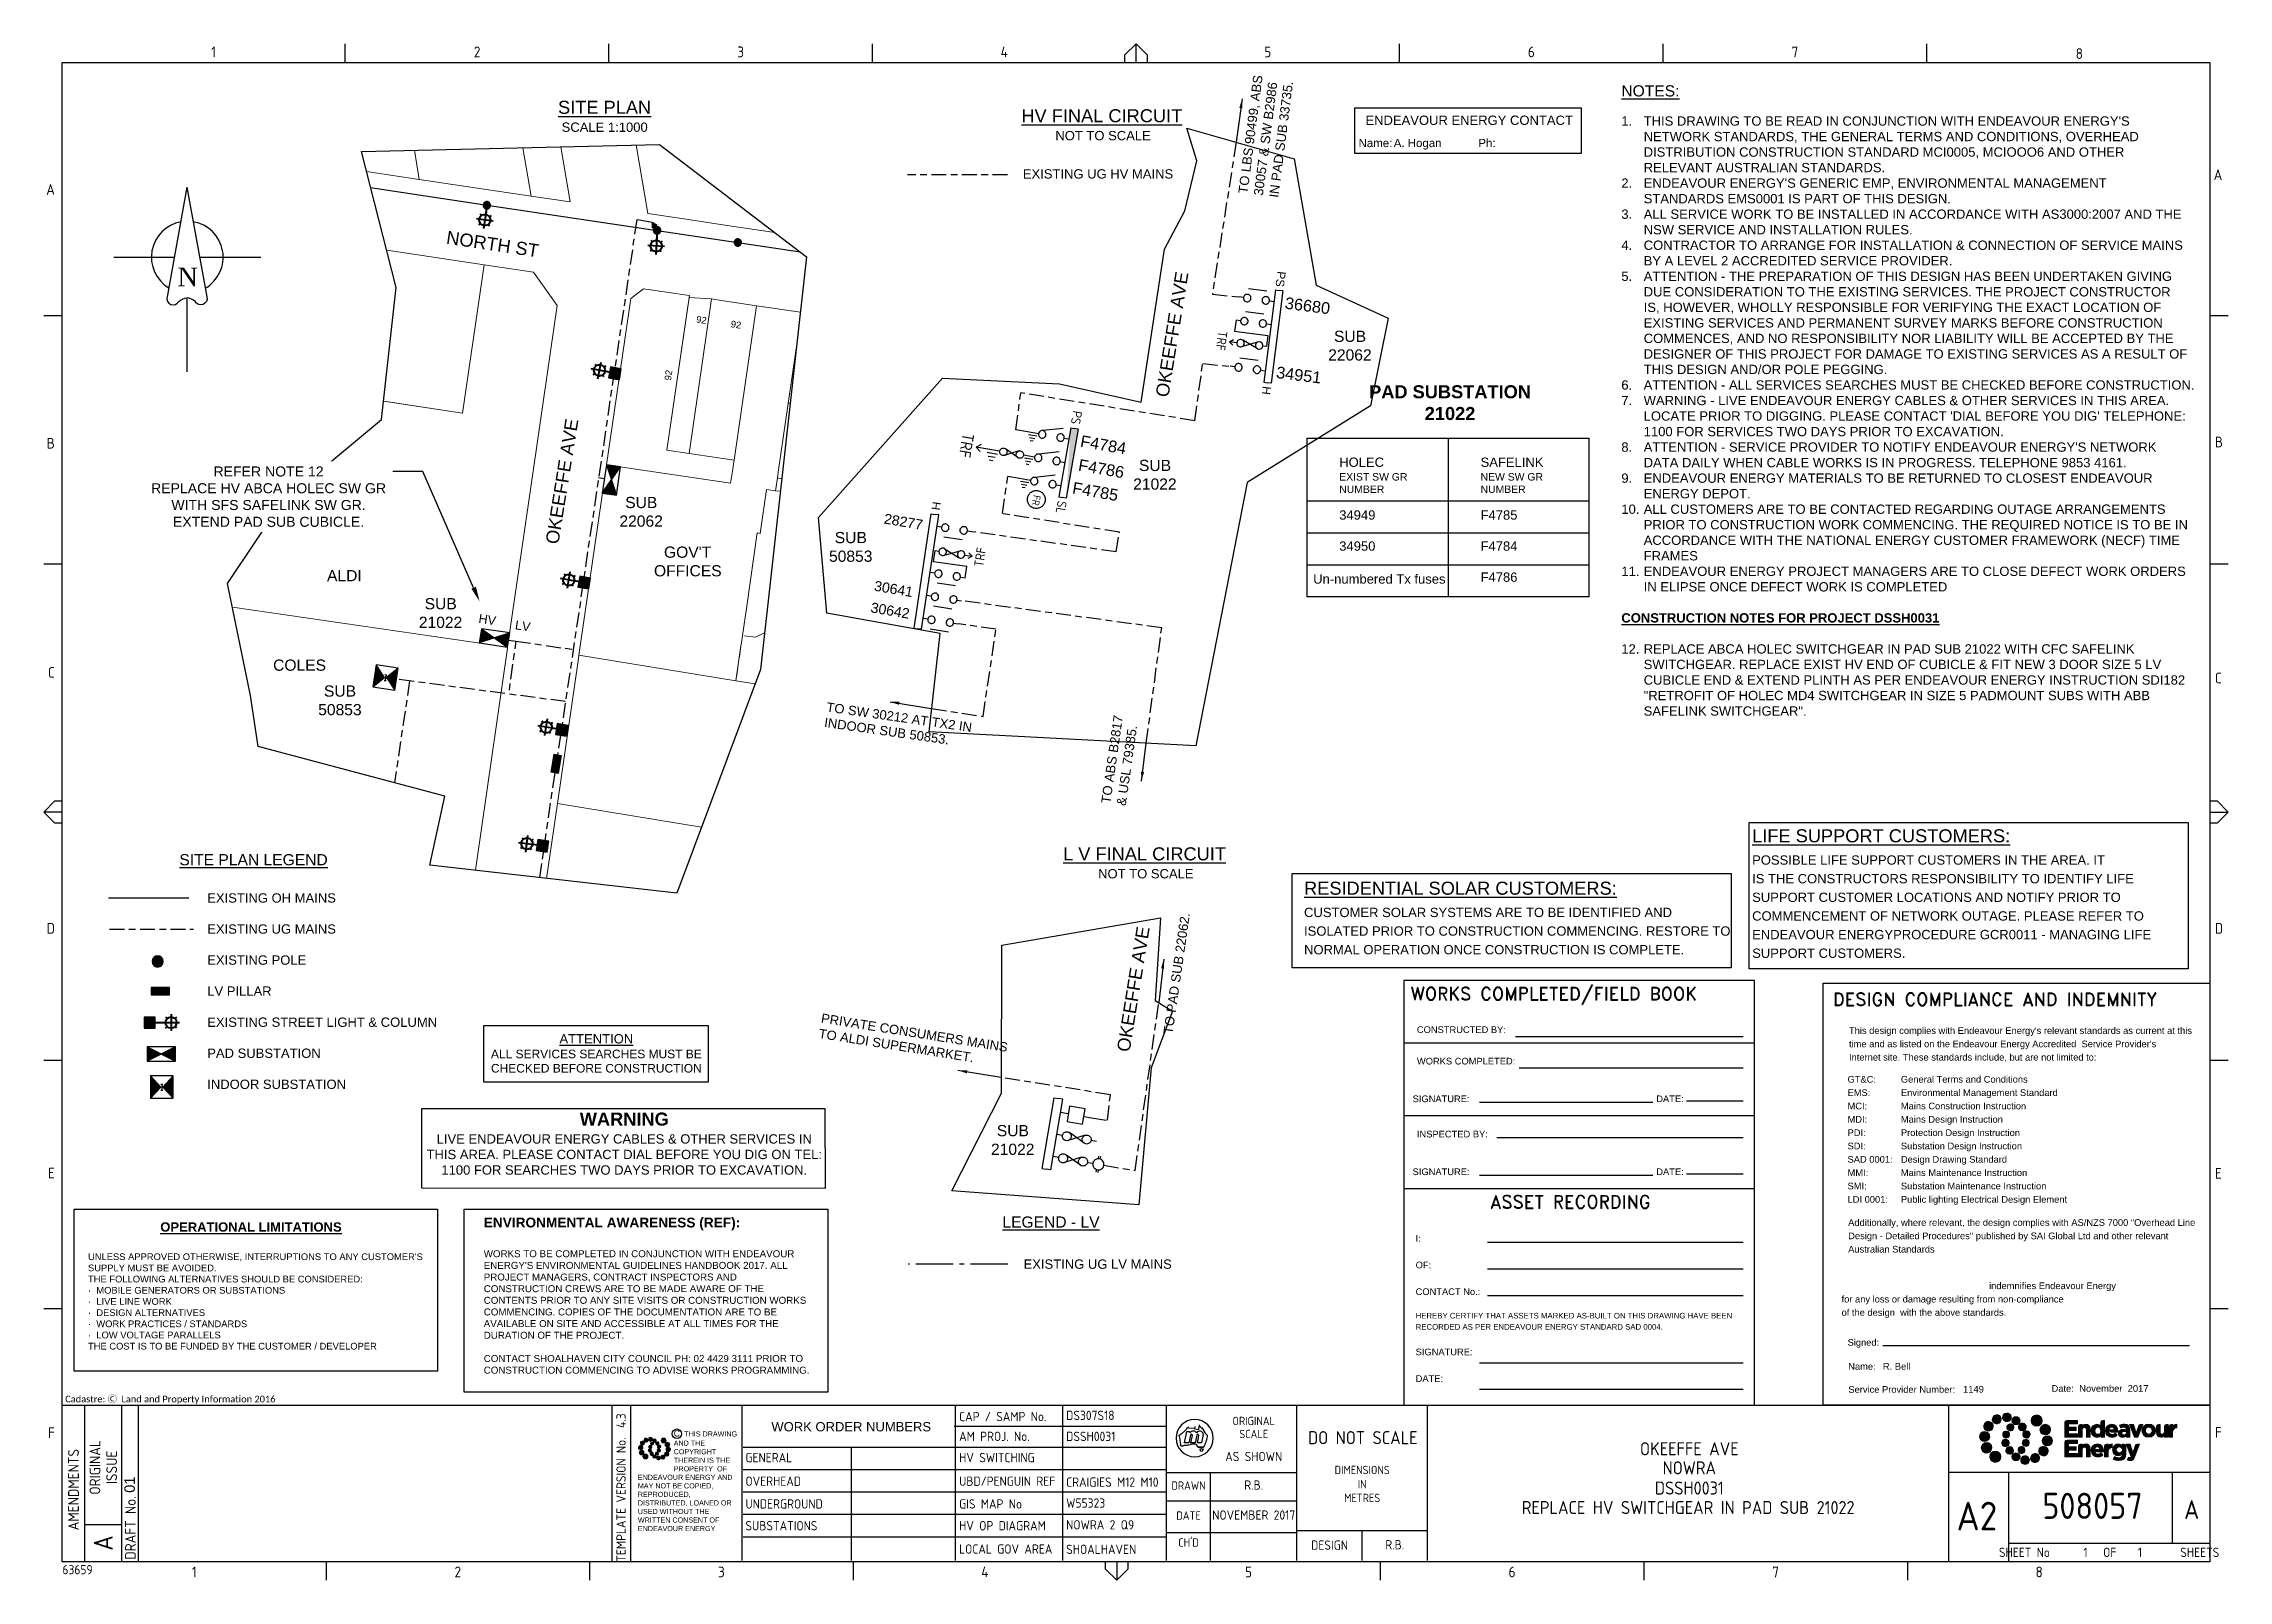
# Paper-space layout 'A2' of a CAD drawing. Header units: metres, sheet in millimetres. Extents: x -21 to 565, y 0 to 412.
# The model-space entities are those that its viewports show. They can reach past a viewport. Long polylines and large blocks are cut down to what shows.
import ezdxf
from ezdxf import colors
from ezdxf.entities.mleader import LeaderData, LeaderLine
from ezdxf.enums import TextEntityAlignment as Align
from ezdxf.math import Vec2, Vec3

# ---------------------------------------------------------------- set-up
doc = ezdxf.new("R2010")
doc.units = ezdxf.units.M
for name, pattern in [('Cable Exist UG', [8.2, 4, -1.2, 1.8, -1.2]), ('Dash', [5, 3, -2]), ('Existing UG', [14.7, 10, -1.7, 1.3, -1.7])]:
    doc.linetypes.add(name, pattern=pattern)
doc.layers.get('0').update_dxf_attribs({"color": 6})
for name, color, linetype, lineweight in [('Cadastre Easements_SP_EXT', 9, 'Continuous', 5), ('Cadastre Land Parcels_SP_EXT', 9, 'Continuous', 5), ('Cadastre Roads_SP_EXT', 9, 'Continuous', 5)]:
    doc.layers.add(name, color=color, linetype=linetype, lineweight=lineweight)
for name, color, linetype in [('Equip_HV_EXT', 7, 'Continuous'), ('Equip_HV_NEW', 2, 'Continuous'), ('Equip_LV_EXT', 7, 'Continuous'), ('Equip_SP_HV_NEW', 2, 'Continuous'), ('Equip_SP_LV_EXT', 7, 'Continuous'), ('Equip_SP_SL_EXT', 7, 'Continuous'), ('Mains_HV_EXT', 7, 'Continuous'), ('Mains_LV_EXT', 7, 'Continuous'), ('Notes', 7, 'Continuous'), ('Notes_HV_MISC', 7, 'Continuous'), ('Notes_LV_MISC', 7, 'Continuous'), ('Notes_SP_MISC', 7, 'Continuous'), ('OH_Details_SP_MISC', 7, 'Continuous'), ('Sub_HV_EXT', 7, 'Continuous'), ('Sub_LV_EXT', 7, 'Continuous'), ('Sub_SP_EXT', 7, 'Continuous'), ('SupportsOH_SP_TR_HV_LV_SL_EXT', 7, 'Continuous'), ('SupportsUG_SP_EXT', 7, 'Continuous'), ('SupportsUG_SP_LV_EXT', 7, 'Continuous'), ('SupportsUG_SP_LV_SL_EXT', 7, 'Continuous'), ('UG_Details_SP_MISC', 7, 'Continuous')]:
    doc.layers.add(name, color=color, linetype=linetype)
doc.layers.add('Viewports', color=6, linetype='Continuous', plot=False)
doc.styles.add('ARIAL', font='arial.ttf', dxfattribs={"height": 2})
doc.styles.add('COLUMN_LABEL', font='arial.ttf')
doc.styles.add('Elec', font='romand__.ttf')
doc.styles.add('iecARIAL', font='arial.ttf', dxfattribs={"height": 2})
doc.styles.add('iecISOCP', font='isocp.shx')
doc.styles.add('iecNAME', font='times.ttf')
doc.styles.add('IESYMBOL1', font='isocp.shx')
doc.styles.add('PIT_LABEL', font='arial.ttf')
doc.styles.add('POLE_LABEL', font='arial.ttf')
doc.styles.add('RoadName', font='arial.ttf', dxfattribs={"height": 2.5})
doc.styles.get("Standard").update_dxf_attribs({"font": 'arial.ttf'})
doc.styles.add('SWG_LABEL', font='arial.ttf')
doc.styles.add('SWITCH_LABEL', font='arial.ttf', dxfattribs={"height": 2.5})
doc.dimstyles.new('GISCAD Dim Style', dxfattribs={"dimtxt": 2.5, "dimasz": 3, "dimexe": 1.25, "dimexo": 0.625, "dimtad": 1, "dimtoh": 1, "dimdec": 1, "dimtxsty": 'ARIAL', "dimcen": 2.5, "dimadec": 0, "dimazin": 0, "dimtfac": 1, "dimtdec": 1, "dimtmove": 0, "dimatfit": 3, "dimfxl": 1.25, "dimarcsym": 0})

psp = doc.layouts.new('A2')

# ---------------------------------------------------------------- texts
at = {"layer": 'Notes', "color": 7, "linetype": 'Continuous', "char_height": 2.5, "attachment_point": 1, "style": 'iecARIAL'}
for s, width, insert, rotation in [('TO LBS 90499, ABS 30057 & SW B2986 IN PAD SUB 33735.', 34.2639, (299.62, 372.37), 82.67991), ('TO SW 30212 AT TX2 IN INDOOR SUB 50853.', 41.2607, (189.3, 235.67), 351.93737), ('TO ABS B2817 & USL 79385.', 26.2709, (262.8, 208.72), 81.77717), ('TO PAD SUB 22062.', 54.3361, (279.5, 146.84), 81.77717), ('PRIVATE CONSUMERS MAINS TO ALDI SUPERMARKET.', 54.3361, (187.89, 152.17), 351.02705)]:
    psp.add_mtext_dynamic_manual_height_columns(s, width=width, gutter_width=10, heights=[0], dxfattribs=dict(at, insert=insert, rotation=rotation))
at = {"layer": 'Notes', "attachment_point": 1}
for s, insert, char_height, width, style in [('{\\H1.5x;\\LNOTES:\\l\\P}\\P\\pi-6,l6,t6;{\\H1.25x;1.^ITHIS DRAWING TO BE READ IN CONJUNCTION WITH ENDEAVOUR ENERGY\'S NETWORK STANDARDS, THE GENERAL TERMS AND CONDITIONS, OVERHEAD DISTRIBUTION CONSTRUCTION STANDARD MCI0005, MCIOOO6 AND OTHER RELEVANT AUSTRALIAN STANDARDS.\\P2.^IENDEAVOUR ENERGY\'S GENERIC EMP, ENVIRONMENTAL MANAGEMENT STANDARDS EMS0001 IS PART OF THIS DESIGN.\\P3.^IALL SERVICE WORK TO BE INSTALLED IN ACCORDANCE WITH AS3000:2007 AND THE NSW SERVICE AND INSTALLATION RULES.\\P4.^ICONTRACTOR TO ARRANGE FOR INSTALLATION & CONNECTION OF SERVICE MAINS BY A LEVEL 2 ACCREDITED SERVICE PROVIDER.\\P5.^IATTENTION - THE PREPARATION OF THIS DESIGN HAS BEEN UNDERTAKEN GIVING DUE CONSIDERATION TO THE EXISTING SERVICES. THE PROJECT CONSTRUCTOR IS, HOWEVER, WHOLLY RESPONSIBLE FOR VERIFYING THE EXACT LOCATION OF EXISTING SERVICES AND PERMANENT SURVEY MARKS BEFORE CONSTRUCTION COMMENCES, AND NO RESPONSIBILITY NOR LIABILITY WILL BE ACCEPTED BY THE DESIGNER OF THIS PROJECT FOR DAMAGE TO EXISTING SERVICES AS A RESULT OF THIS DESIGN AND/OR POLE PEGGING.\\P6.^IATTENTION - ALL SERVICES SEARCHES MUST BE CHECKED BEFORE CONSTRUCTION.\\P7.^IWARNING - LIVE ENDEAVOUR ENERGY CABLES & OTHER SERVICES IN THIS AREA. LOCATE PRIOR TO DIGGING. PLEASE CONTACT \'DIAL BEFORE YOU DIG\' TELEPHONE: 1100 FOR SERVICES TWO DAYS PRIOR TO EXCAVATION.\\P8.^IATTENTION - SERVICE PROVIDER TO NOTIFY ENDEAVOUR ENERGY\'S NETWORK DATA DAILY WHEN CABLE WORKS IS IN PROGRESS. TELEPHONE 9853 4161.\\P9.^IENDEAVOUR ENERGY MATERIALS TO BE RETURNED TO CLOSEST ENDEAVOUR ENERGY DEPOT.\\P10.^IALL CUSTOMERS ARE TO BE CONTACTED REGARDING OUTAGE ARRANGEMENTS PRIOR TO CONSTRUCTION WORK COMMENCING. THE REQUIRED NOTICE IS TO BE IN ACCORDANCE WITH THE NATIONAL ENERGY CUSTOMER FRAMEWORK (NECF) TIME FRAMES\\P11.^IENDEAVOUR ENERGY PROJECT MANAGERS ARE TO CLOSE DEFECT WORK ORDERS IN ELIPSE ONCE DEFECT WORK IS COMPLETED\\P\\pi0,l0,tz;\\P\\fArial|b1|i0|c0|p34;\\LCONSTRUCTION NOTES FOR PROJECT DSSH0031\\fArial|b0|i0|c0|p34;\\l\\P\\P\\pi-6,l6,t6;12.^IREPLACE ABCA HOLEC SWITCHGEAR IN PAD SUB 21022 WITH CFC SAFELINK SWITCHGEAR. REPLACE EXIST HV END OF CUBICLE & FIT NEW 3 DOOR SIZE 5 LV CUBICLE END & EXTEND PLINTH AS PER ENDEAVOUR ENERGY INSTRUCTION SDI182 "RETROFIT OF HOLEC MD4 SWITCHGEAR IN SIZE 5 PADMOUNT SUBS WITH ABB SAFELINK SWITCHGEAR".}', (402.46, 401.26), 2, 152.0053, 'ARIAL'), ('HOLEC\\P{\\H0.8x;EXIST SW GR\\PNUMBER\\P\\P}34949 \\P\\P34950', (326.73, 301.34), 2.5, 42.6432, 'iecARIAL'), ('SAFELINK\\P{\\H0.8x;NEW SW GR\\PNUMBER\\P\\P}F4785 \\P\\PF4784\\P\\PF4786', (364.67, 301.34), 2.5, 34.8567, 'iecARIAL'), ("{\\fArial|b1|i0|c0|p34;\\H1.4x;ENVIRONMENTAL AWARENESS (REF):\\P\\P}WORKS TO BE COMPLETED IN CONJUNCTION WITH ENDEAVOUR ENERGY'S ENVIRONMENTAL GUIDELINES HANDBOOK 2017. ALL PROJECT MANAGERS, CONTRACT INSPECTORS AND CONSTRUCTION CREWS ARE TO BE MADE AWARE OF THE CONTENTS PRIOR TO ANY SITE VISITS OR CONSTRUCTION WORKS COMMENCING. COPIES OF THE DOCUMENTATION ARE TO BE AVAILABLE ON SITE AND ACCESSIBLE AT ALL TIMES FOR THE DURATION OF THE PROJECT. \\P\\PCONTACT SHOALHAVEN CITY COUNCIL PH: 02 4429 3111 PRIOR TO CONSTRUCTION COMMENCING TO ADVISE WORKS PROGRAMMING.", (97.09, 97.34), 1.875, 88.7727, 'RoadName')]:
    psp.add_mtext(s, dxfattribs=dict(at, insert=insert, char_height=char_height, width=width, style=style))
at = {"layer": 'Notes', "color": 2, "linetype": 'Continuous', "char_height": 3.5, "attachment_point": 1, "style": 'iecARIAL'}
for s, insert in [('{\\LSITE PLAN\\P\\H0.71429x;\\l\\C7; SCALE 1:1000}', (117.03, 397.1)), ('\\pi11.068;{\\LHV FINAL CIRCUIT\\P\\pi19.221;\\H0.71429x;\\l\\C7; NOT TO SCALE }', (230.34, 394.84)), ('\\pi10.778;{\\LL V FINAL CIRCUIT\\P\\pi19.221;\\H0.71429x;\\l\\C7; NOT TO SCALE }', (241.82, 196.73))]:
    psp.add_mtext_dynamic_manual_height_columns(s, width=64.8405, gutter_width=10, heights=[0], dxfattribs=dict(at, insert=insert))
at = {"layer": 'Notes', "color": 7, "linetype": 'Continuous', "attachment_point": 1, "style": 'iecARIAL'}
for s, insert, char_height in [('EXISTING UG HV MAINS', (241.8, 378.73), 2.5), ('{\\LSITE PLAN LEGEND}', (15.39, 194.91), 3), ('EXISTING OH MAINS\\P\\PEXISTING UG MAINS\\P\\PEXISTING POLE\\P\\PLV PILLAR\\P\\PEXISTING STREET LIGHT & COLUMN\\P\\PPAD SUBSTATION\\P\\PINDOOR SUBSTATION', (22.87, 184.39), 2.5), ('{\\LLEGEND - LV}', (236.32, 97.66), 3), ('EXISTING UG LV MAINS', (242, 86.11), 2.5)]:
    psp.add_mtext_dynamic_manual_height_columns(s, width=70.8491, gutter_width=10, heights=[0], dxfattribs=dict(at, insert=insert, char_height=char_height))
at = {"layer": 'Notes', "color": 0, "lineweight": -3, "char_height": 3.5, "attachment_point": 4, "line_spacing_factor": 1.2}
for s, insert in [('{\\LLIFE SUPPORT CUSTOMERS:}\\P{\\H0.71429x;POSSIBLE LIFE SUPPORT CUSTOMERS IN THE AREA. IT \\PIS THE CONSTRUCTORS RESPONSIBILITY TO IDENTIFY LIFE \\PSUPPORT CUSTOMER LOCATIONS AND NOTIFY PRIOR TO \\PCOMMENCEMENT OF NETWORK OUTAGE. PLEASE REFER TO \\PENDEAVOUR ENERGYPROCEDURE GCR0011 - MANAGING LIFE \\PSUPPORT CUSTOMERS.}', (437.57, 184.3)), ('{\\LRESIDENTIAL SOLAR CUSTOMERS:}\\P{\\H0.71429x;CUSTOMER SOLAR SYSTEMS ARE TO BE IDENTIFIED AND \\PISOLATED PRIOR TO CONSTRUCTION COMMENCING. RESTORE TO\\PNORMAL OPERATION ONCE CONSTRUCTION IS COMPLETE.  }', (317.29, 177.74))]:
    psp.add_mtext(s, dxfattribs=dict(at, insert=insert))
at = {"layer": 'Notes_SP_MISC', "insert": (356.48, 316.06), "char_height": 3.5, "width": 59.2916, "attachment_point": 5, "style": 'iecARIAL'}
psp.add_mtext('{\\fArial|b1|i0|c0|p34;PAD SUBSTATION\\P21022}', dxfattribs=at)
at = {"layer": 'Notes_SP_MISC', "color": 7, "linetype": 'Cable Exist UG', "insert": (319.74, 270), "char_height": 2.5, "attachment_point": 1, "style": 'iecARIAL'}
psp.add_mtext_dynamic_manual_height_columns('Un-numbered Tx fuses', width=48.6562, gutter_width=10, heights=[0], dxfattribs=at)

msp = doc.modelspace()

# ---------------------------------------------------------------- texts
at = {"layer": 'Cadastre Land Parcels_SP_EXT'}
for s, rotation, p in [('2', 351.44833, (281001.72, 6138462.71)), ('4', 351.80688, (280995.15, 6138428.84)), ('92', 351.33954, (281089.56, 6138415.68)), ('92', 351.33841, (281098.84, 6138414.41)), ('92', 81.71223, (281082.89, 6138400))]:
    msp.add_text(s, height=1.8, rotation=rotation, dxfattribs=at).set_placement(p)
msp.add_text('9', height=1.8, dxfattribs=at).set_placement((281114.82, 6138361.57))
at = {"layer": 'Cadastre Roads_SP_EXT'}
msp.add_text('NORTH ST', height=3.5, rotation=351.48527, dxfattribs=at).set_placement((281022.41, 6138436.83))
at = {"layer": 'Notes'}
msp.add_text('OKEEFFE AVE', height=3.5, rotation=80.8181, dxfattribs=at).set_placement((281052.66, 6138355.98))
at = {"layer": 'Notes_HV_MISC', "color": 2, "char_height": 3, "attachment_point": 1, "style": 'iecARIAL'}
for s, insert in [('\\pi9.8845;SUB\\P\\pi8.3323;22062', (281087.24, 6138374)), ('\\pi9.8845;SUB\\P\\pi8.3425;50853', (280953.23, 6138319.98))]:
    msp.add_mtext_dynamic_manual_height_columns(s, width=27.975, gutter_width=10, heights=[0], dxfattribs=dict(at, insert=insert))
at = {"layer": 'Notes_HV_MISC', "color": 2, "char_height": 2.7, "attachment_point": 1, "rotation": 350.35383, "style": 'iecARIAL'}
for s, insert in [('\\pi8.884;28277', (280967.86, 6138326.44)), ('\\pi9.1686;30641', (280964.94, 6138308.45)), ('\\pi8.9218;30642', (280964.26, 6138302.6))]:
    msp.add_mtext_dynamic_manual_height_columns(s, width=27.975, gutter_width=10, heights=[0], dxfattribs=dict(at, insert=insert))
at = {"layer": 'Notes_LV_MISC', "color": 2, "insert": (281007.13, 6138336.53), "char_height": 3, "attachment_point": 1, "style": 'iecARIAL'}
msp.add_mtext_dynamic_manual_height_columns('\\pi9.8845;SUB\\P\\pi8.3323;21022', width=27.975, gutter_width=10, heights=[0], dxfattribs=at)
at = {"layer": 'Notes_SP_MISC', "color": 2, "char_height": 3, "attachment_point": 1, "style": 'iecARIAL'}
for s, insert in [('\\pi9.8845;SUB\\P\\pi8.3323;22062', (281060.73, 6138368.85)), ("\\pi7.8033;GOV'T\\P\\pi5.1174;OFFICES", (281073.22, 6138355.52)), ('ALDI', (280990.57, 6138349.22)), ('\\pi9.8845;SUB\\P\\pi8.3323;21022', (281006.89, 6138341.68)), ('COLES', (280976.1, 6138325.19)), ('\\pi9.8845;SUB\\P\\pi8.3425;50853', (280979.86, 6138318.24))]:
    msp.add_mtext_dynamic_manual_height_columns(s, width=27.975, gutter_width=10, heights=[0], dxfattribs=dict(at, insert=insert))
at = {"layer": 'Notes_SP_MISC', "color": 2, "char_height": 2.4, "attachment_point": 1, "rotation": 351.38723, "style": 'iecARIAL'}
for s, insert in [('HV     ', (281031.48, 6138337.45)), ('LV     ', (281041.27, 6138335.72))]:
    msp.add_mtext_dynamic_manual_height_columns(s, width=27.975, gutter_width=10, heights=[0], dxfattribs=dict(at, insert=insert))

# ---------------------------------------------------------------- blocks, each defined once
blk = doc.blocks.new('NorthPnt 11(NP11)')
for p, q in [((-19.7, 0.02), (-3.49, 0)), ((3.32, 0), (19.7, -0.02)), ((-0.08, -10.94), (-0.08, -30.8))]:
    blk.add_line(p, q)
for points in [[(-0.08, 18.81), (-5.43, -10.68, 0.877048), (-2.29, -11.9, -0.1543), (-0.08, -10.94, 0.090511)], [(-0.08, 18.81), (5.26, -10.68, -0.877048), (2.13, -11.9, 0.1543), (-0.08, -10.94, -0.090511)]]:
    blk.add_lwpolyline(points, format="xyb")
for start, end in [(100.5988, 238.86433), (300.09942, 80.43745)]:
    blk.add_arc((0, 0), 9.64, start, end)
at = {"color": 7, "style": 'iecNAME'}
blk.add_text('N', height=5.02, dxfattribs=at).set_placement((-2.62, -7.82))
blk = doc.blocks.new('Note_IE Contact')
at = {"linetype": 'ByBlock'}
blk.add_lwpolyline([(0, 0), (60.86, 0), (60.86, 12.14), (0, 12.14)], close=True, dxfattribs=at)
at = {"linetype": 'ByBlock', "style": 'ARIAL'}
for s, p in [('Name:', (1.06, 1.66)), ('Ph:', (33.21, 1.66))]:
    blk.add_text(s, height=2.2, dxfattribs=at).set_placement(p)
at = {"linetype": 'ByBlock', "insert": (30.74, 8.85), "char_height": 2.5, "width": 58.5524, "attachment_point": 5, "style": 'ARIAL'}
blk.add_mtext('ENDEAVOUR ENERGY CONTACT', dxfattribs=at)
at = {"linetype": 'ByBlock', "style": 'ARIAL'}
blk.add_attdef('%%UXXXXXXX', (10.51, 1.66), '', height=2.2, dxfattribs=at)
blk.add_attdef('PHONE', text='', height=2.2, dxfattribs=at).set_placement((59.84, 1.66), align=Align.RIGHT)
blk = doc.blocks.new('A$C30A46249')
at = {"color": 7, "lineweight": -3, "insert": (6.92, 4.97), "char_height": 1.79, "attachment_point": 7, "line_spacing_factor": 1.2}
blk.add_mtext('{\\fCalibri|b0|i0|c0|p34;\\C256;Cadastre: \\fMS Gothic|b0|i0|c128|p49;\\C250;\\c2236962;Ⓒ\\fMS Gothic|b0|i0|c0|p49; \\fCalibri|b0|i0|c0|p34;\\C256;Land and Property Information 2016}', dxfattribs=at)
blk = doc.blocks.new('EE_LOGO_SMALL')
at = {"layer": 'Notes'}
h = blk.add_hatch(color=256, dxfattribs=at)
edge = h.paths.add_edge_path()
edge.add_spline(control_points=[(-8.4, 2), (-9.2, 2), (-9.8, 1.4), (-9.8, 0.7), (-9.9, -0.1), (-9.3, -0.7), (-8.6, -0.8), (-7.8, -0.8), (-7.2, -0.2), (-7.1, 0.5), (-7.1, 1.3), (-7.7, 1.9), (-8.4, 2)], knot_values=[0, 0, 0, 0, 1, 1, 1, 2, 2, 2, 3, 3, 3, 4, 4, 4, 4], degree=3, periodic=0)
h = blk.add_hatch(color=256, dxfattribs=at)
edge = h.paths.add_edge_path()
edge.add_spline(control_points=[(-6.8, 4.5), (-7.4, 4.8), (-8.2, 4.6), (-8.6, 4), (-8.9, 3.4), (-8.7, 2.6), (-8.1, 2.2), (-7.5, 1.9), (-6.7, 2.1), (-6.3, 2.7), (-6, 3.3), (-6.2, 4.1), (-6.8, 4.5)], knot_values=[0, 0, 0, 0, 1, 1, 1, 2, 2, 2, 3, 3, 3, 4, 4, 4, 4], degree=3, periodic=0)
h = blk.add_hatch(color=256, dxfattribs=at)
edge = h.paths.add_edge_path()
edge.add_spline(control_points=[(-4.2, 5.9), (-4.6, 6.5), (-5.3, 6.6), (-5.9, 6.3), (-6.4, 5.9), (-6.6, 5.1), (-6.2, 4.6), (-5.9, 4), (-5.1, 3.8), (-4.6, 4.2), (-4, 4.6), (-3.8, 5.3), (-4.2, 5.9)], knot_values=[0, 0, 0, 0, 1, 1, 1, 2, 2, 2, 3, 3, 3, 4, 4, 4, 4], degree=3, periodic=0)
h = blk.add_hatch(color=256, dxfattribs=at)
edge = h.paths.add_edge_path()
edge.add_spline(control_points=[(-1.3, 5.9), (-1.4, 6.5), (-2, 7), (-2.6, 6.9), (-3.3, 6.9), (-3.7, 6.3), (-3.7, 5.6), (-3.6, 5), (-3, 4.5), (-2.4, 4.6), (-1.7, 4.7), (-1.3, 5.2), (-1.3, 5.9)], knot_values=[0, 0, 0, 0, 1, 1, 1, 2, 2, 2, 3, 3, 3, 4, 4, 4, 4], degree=3, periodic=0)
h = blk.add_hatch(color=256, dxfattribs=at)
edge = h.paths.add_edge_path()
edge.add_spline(control_points=[(-2.5, 2.1), (-3, 2.2), (-3.5, 1.9), (-3.6, 1.3), (-3.7, 0.8), (-3.4, 0.3), (-2.9, 0.2), (-2.4, 0.1), (-1.9, 0.4), (-1.8, 0.9), (-1.7, 1.5), (-2, 2), (-2.5, 2.1)], knot_values=[0, 0, 0, 0, 1, 1, 1, 2, 2, 2, 3, 3, 3, 4, 4, 4, 4], degree=3, periodic=0)
h = blk.add_hatch(color=256, dxfattribs=at)
edge = h.paths.add_edge_path()
edge.add_spline(control_points=[(1, 4.9), (1, 4.3), (0.5, 3.8), (-0.1, 3.8), (-0.7, 3.8), (-1.2, 4.3), (-1.2, 4.9), (-1.2, 5.5), (-0.7, 6), (-0.1, 6), (0.5, 6), (1, 5.5), (1, 4.9)], knot_values=[0, 0, 0, 0, 1, 1, 1, 2, 2, 2, 3, 3, 3, 4, 4, 4, 4], degree=3, periodic=0)
edge = h.paths.add_edge_path()
edge.add_spline(control_points=[(-1.4, 4), (-1.9, 4.1), (-2.4, 3.8), (-2.5, 3.3), (-2.6, 2.7), (-2.3, 2.2), (-1.8, 2.1), (-1.3, 2), (-0.7, 2.3), (-0.6, 2.9), (-0.5, 3.4), (-0.9, 3.9), (-1.4, 4)], knot_values=[0, 0, 0, 0, 1, 1, 1, 2, 2, 2, 3, 3, 3, 4, 4, 4, 4], degree=3, periodic=0)
h = blk.add_hatch(color=256, dxfattribs=at)
edge = h.paths.add_edge_path()
edge.add_spline(control_points=[(2.3, 2.4), (2.8, 2.8), (2.8, 3.4), (2.4, 3.9), (2, 4.3), (1.4, 4.3), (0.9, 3.9), (0.5, 3.6), (0.5, 2.9), (0.9, 2.5), (1.2, 2), (1.9, 2), (2.3, 2.4)], knot_values=[0, 0, 0, 0, 1, 1, 1, 2, 2, 2, 3, 3, 3, 4, 4, 4, 4], degree=3, periodic=0)
edge = h.paths.add_edge_path()
edge.add_spline(control_points=[(1, 4.9), (1, 4.3), (0.5, 3.8), (-0.1, 3.8), (-0.7, 3.8), (-1.2, 4.3), (-1.2, 4.9), (-1.2, 5.5), (-0.7, 6), (-0.1, 6), (0.5, 6), (1, 5.5), (1, 4.9)], knot_values=[0, 0, 0, 0, 1, 1, 1, 2, 2, 2, 3, 3, 3, 4, 4, 4, 4], degree=3, periodic=0)
h = blk.add_hatch(color=256, dxfattribs=at)
edge = h.paths.add_edge_path()
edge.add_spline(control_points=[(1, 4.9), (1, 4.3), (0.5, 3.8), (-0.1, 3.8), (-0.7, 3.8), (-1.2, 4.3), (-1.2, 4.9), (-1.2, 5.5), (-0.7, 6), (-0.1, 6), (0.5, 6), (1, 5.5), (1, 4.9)], knot_values=[0, 0, 0, 0, 1, 1, 1, 2, 2, 2, 3, 3, 3, 4, 4, 4, 4], degree=3, periodic=0)
edge = h.paths.add_edge_path(flags=16)
edge.add_spline(control_points=[(1, 4.9), (1, 4.3), (0.5, 3.8), (-0.1, 3.8), (-0.7, 3.8), (-1.2, 4.3), (-1.2, 4.9), (-1.2, 5.5), (-0.7, 6), (-0.1, 6), (0.5, 6), (1, 5.5), (1, 4.9)], knot_values=[0, 0, 0, 0, 1, 1, 1, 2, 2, 2, 3, 3, 3, 4, 4, 4, 4], degree=3, periodic=0)
h = blk.add_hatch(color=256, dxfattribs=at)
edge = h.paths.add_edge_path()
edge.add_spline(control_points=[(3, 0.2), (3.5, 0.3), (3.8, 0.9), (3.7, 1.4), (3.6, 1.9), (3, 2.3), (2.5, 2.1), (1.9, 2), (1.6, 1.4), (1.8, 0.9), (1.9, 0.4), (2.5, 0.1), (3, 0.2)], knot_values=[0, 0, 0, 0, 1, 1, 1, 2, 2, 2, 3, 3, 3, 4, 4, 4, 4], degree=3, periodic=0)
h = blk.add_hatch(color=256, dxfattribs=at)
edge = h.paths.add_edge_path()
edge.add_spline(control_points=[(7, 4.9), (7, 4), (6.3, 3.4), (5.5, 3.4), (4.6, 3.4), (4, 4), (4, 4.9), (4, 5.7), (4.6, 6.4), (5.5, 6.4), (6.3, 6.4), (7, 5.7), (7, 4.9)], knot_values=[0, 0, 0, 0, 1, 1, 1, 2, 2, 2, 3, 3, 3, 4, 4, 4, 4], degree=3, periodic=0)
h = blk.add_hatch(color=256, dxfattribs=at)
edge = h.paths.add_edge_path()
edge.add_spline(control_points=[(8.4, 1.1), (9.1, 1.5), (9.4, 2.3), (9.1, 3), (8.8, 3.7), (7.9, 4.1), (7.2, 3.8), (6.5, 3.4), (6.2, 2.6), (6.5, 1.9), (6.8, 1.2), (7.7, 0.8), (8.4, 1.1)], knot_values=[0, 0, 0, 0, 1, 1, 1, 2, 2, 2, 3, 3, 3, 4, 4, 4, 4], degree=3, periodic=0)
h = blk.add_hatch(color=256, dxfattribs=at)
edge = h.paths.add_edge_path()
edge.add_spline(control_points=[(8.3, -1.9), (9, -1.9), (9.7, -1.4), (9.7, -0.6), (9.7, 0.1), (9.2, 0.8), (8.4, 0.8), (7.7, 0.8), (7, 0.3), (7, -0.5), (6.9, -1.2), (7.5, -1.9), (8.3, -1.9)], knot_values=[0, 0, 0, 0, 1, 1, 1, 2, 2, 2, 3, 3, 3, 4, 4, 4, 4], degree=3, periodic=0)
h = blk.add_hatch(color=256, dxfattribs=at)
edge = h.paths.add_edge_path()
edge.add_spline(control_points=[(-8.5, -1.1), (-9.2, -1.4), (-9.6, -2.3), (-9.3, -3), (-8.9, -3.7), (-8.1, -4), (-7.4, -3.7), (-6.7, -3.4), (-6.3, -2.5), (-6.6, -1.8), (-7, -1.1), (-7.8, -0.8), (-8.5, -1.1)], knot_values=[0, 0, 0, 0, 1, 1, 1, 2, 2, 2, 3, 3, 3, 4, 4, 4, 4], degree=3, periodic=0)
h = blk.add_hatch(color=256, dxfattribs=at)
edge = h.paths.add_edge_path()
edge.add_spline(control_points=[(-7.1, -4.8), (-7.1, -4), (-6.5, -3.3), (-5.6, -3.3), (-4.8, -3.3), (-4.1, -4), (-4.1, -4.8), (-4.1, -5.7), (-4.8, -6.3), (-5.6, -6.3), (-6.5, -6.3), (-7.1, -5.7), (-7.1, -4.8)], knot_values=[0, 0, 0, 0, 1, 1, 1, 2, 2, 2, 3, 3, 3, 4, 4, 4, 4], degree=3, periodic=0)
h = blk.add_hatch(color=256, dxfattribs=at)
edge = h.paths.add_edge_path()
edge.add_spline(control_points=[(-3.1, -0.2), (-3.7, -0.3), (-4, -0.8), (-3.8, -1.4), (-3.7, -1.9), (-3.2, -2.2), (-2.6, -2.1), (-2.1, -1.9), (-1.8, -1.4), (-1.9, -0.9), (-2.1, -0.3), (-2.6, 0), (-3.1, -0.2)], knot_values=[0, 0, 0, 0, 1, 1, 1, 2, 2, 2, 3, 3, 3, 4, 4, 4, 4], degree=3, periodic=0)
h = blk.add_hatch(color=256, dxfattribs=at)
edge = h.paths.add_edge_path()
edge.add_spline(control_points=[(-2.5, -2.3), (-2.9, -2.7), (-3, -3.4), (-2.6, -3.8), (-2.2, -4.2), (-1.5, -4.3), (-1.1, -3.9), (-0.7, -3.5), (-0.6, -2.8), (-1, -2.4), (-1.4, -2), (-2, -1.9), (-2.5, -2.3)], knot_values=[0, 0, 0, 0, 1, 1, 1, 2, 2, 2, 3, 3, 3, 4, 4, 4, 4], degree=3, periodic=0)
h = blk.add_hatch(color=256, dxfattribs=at)
edge = h.paths.add_edge_path()
edge.add_spline(control_points=[(-1.2, -4.8), (-1.2, -4.2), (-0.7, -3.7), (-0.1, -3.7), (0.5, -3.7), (1, -4.2), (1, -4.8), (1, -5.4), (0.5, -5.9), (-0.1, -5.9), (-0.7, -5.9), (-1.2, -5.4), (-1.2, -4.8)], knot_values=[0, 0, 0, 0, 1, 1, 1, 2, 2, 2, 3, 3, 3, 4, 4, 4, 4], degree=3, periodic=0)
h = blk.add_hatch(color=256, dxfattribs=at)
edge = h.paths.add_edge_path()
edge.add_spline(control_points=[(1.2, -3.9), (1.7, -4.1), (2.2, -3.7), (2.3, -3.2), (2.5, -2.7), (2.1, -2.2), (1.6, -2.1), (1.1, -2), (0.6, -2.3), (0.5, -2.8), (0.4, -3.3), (0.7, -3.8), (1.2, -3.9)], knot_values=[0, 0, 0, 0, 1, 1, 1, 2, 2, 2, 3, 3, 3, 4, 4, 4, 4], degree=3, periodic=0)
h = blk.add_hatch(color=256, dxfattribs=at)
edge = h.paths.add_edge_path()
edge.add_spline(control_points=[(1.2, -5.8), (1.3, -6.5), (1.8, -6.9), (2.5, -6.9), (3.1, -6.8), (3.6, -6.2), (3.5, -5.6), (3.4, -5), (2.9, -4.5), (2.2, -4.6), (1.6, -4.6), (1.1, -5.2), (1.2, -5.8)], knot_values=[0, 0, 0, 0, 1, 1, 1, 2, 2, 2, 3, 3, 3, 4, 4, 4, 4], degree=3, periodic=0)
h = blk.add_hatch(color=256, dxfattribs=at)
edge = h.paths.add_edge_path()
edge.add_spline(control_points=[(2.4, -2), (2.9, -2.1), (3.4, -1.8), (3.5, -1.3), (3.6, -0.8), (3.3, -0.3), (2.8, -0.2), (2.2, -0.1), (1.7, -0.4), (1.6, -0.9), (1.5, -1.4), (1.8, -1.9), (2.4, -2)], knot_values=[0, 0, 0, 0, 1, 1, 1, 2, 2, 2, 3, 3, 3, 4, 4, 4, 4], degree=3, periodic=0)
h = blk.add_hatch(color=256, dxfattribs=at)
edge = h.paths.add_edge_path()
edge.add_spline(control_points=[(4, -5.8), (4.4, -6.4), (5.2, -6.6), (5.7, -6.2), (6.3, -5.8), (6.5, -5.1), (6.1, -4.5), (5.7, -4), (5, -3.8), (4.4, -4.2), (3.8, -4.5), (3.7, -5.3), (4, -5.8)], knot_values=[0, 0, 0, 0, 1, 1, 1, 2, 2, 2, 3, 3, 3, 4, 4, 4, 4], degree=3, periodic=0)
h = blk.add_hatch(color=256, dxfattribs=at)
edge = h.paths.add_edge_path()
edge.add_spline(control_points=[(6.7, -4.4), (7.3, -4.8), (8.1, -4.6), (8.4, -4), (8.8, -3.3), (8.6, -2.6), (8, -2.2), (7.3, -1.8), (6.6, -2.1), (6.2, -2.7), (5.8, -3.3), (6, -4.1), (6.7, -4.4)], knot_values=[0, 0, 0, 0, 1, 1, 1, 2, 2, 2, 3, 3, 3, 4, 4, 4, 4], degree=3, periodic=0)
at = {"layer": 'Notes', "lineweight": 0}
for points in [[(1.8, 2.1), (1.8, 2.1)], [(-2, -2.1), (-2, -2.1)]]:
    blk.add_lwpolyline(points, dxfattribs=at)
for points in [[(-8.4, 2), (-9.2, 2), (-9.8, 1.4), (-9.8, 0.7), (-9.9, -0.1), (-9.3, -0.7), (-8.6, -0.8), (-7.8, -0.8), (-7.2, -0.2), (-7.1, 0.5), (-7.1, 1.3), (-7.7, 1.9), (-8.4, 2)], [(-6.8, 4.5), (-7.4, 4.8), (-8.2, 4.6), (-8.6, 4), (-8.9, 3.4), (-8.7, 2.6), (-8.1, 2.2), (-7.5, 1.9), (-6.7, 2.1), (-6.3, 2.7), (-6, 3.3), (-6.2, 4.1), (-6.8, 4.5)], [(-4.2, 5.9), (-4.6, 6.5), (-5.3, 6.6), (-5.9, 6.3), (-6.4, 5.9), (-6.6, 5.1), (-6.2, 4.6), (-5.9, 4), (-5.1, 3.8), (-4.6, 4.2), (-4, 4.6), (-3.8, 5.3), (-4.2, 5.9)], [(-1.3, 5.9), (-1.4, 6.5), (-2, 7), (-2.6, 6.9), (-3.3, 6.9), (-3.7, 6.3), (-3.7, 5.6), (-3.6, 5), (-3, 4.5), (-2.4, 4.6), (-1.7, 4.7), (-1.3, 5.2), (-1.3, 5.9)], [(-2.5, 2.1), (-3, 2.2), (-3.5, 1.9), (-3.6, 1.3), (-3.7, 0.8), (-3.4, 0.3), (-2.9, 0.2), (-2.4, 0.1), (-1.9, 0.4), (-1.8, 0.9), (-1.7, 1.5), (-2, 2), (-2.5, 2.1)], [(-1.4, 4), (-1.9, 4.1), (-2.4, 3.8), (-2.5, 3.3), (-2.6, 2.7), (-2.3, 2.2), (-1.8, 2.1), (-1.3, 2), (-0.7, 2.3), (-0.6, 2.9), (-0.5, 3.4), (-0.9, 3.9), (-1.4, 4)], [(1, 4.9), (1, 4.3), (0.5, 3.8), (-0.1, 3.8), (-0.7, 3.8), (-1.2, 4.3), (-1.2, 4.9), (-1.2, 5.5), (-0.7, 6), (-0.1, 6), (0.5, 6), (1, 5.5), (1, 4.9)], [(1, 4.9), (1, 4.3), (0.5, 3.8), (-0.1, 3.8), (-0.7, 3.8), (-1.2, 4.3), (-1.2, 4.9), (-1.2, 5.5), (-0.7, 6), (-0.1, 6), (0.5, 6), (1, 5.5), (1, 4.9)], [(2.3, 2.4), (2.8, 2.8), (2.8, 3.4), (2.4, 3.9), (2, 4.3), (1.4, 4.3), (0.9, 3.9), (0.5, 3.6), (0.5, 2.9), (0.9, 2.5), (1.2, 2), (1.9, 2), (2.3, 2.4)], [(3, 0.2), (3.5, 0.3), (3.8, 0.9), (3.7, 1.4), (3.6, 1.9), (3, 2.3), (2.5, 2.1), (1.9, 2), (1.6, 1.4), (1.8, 0.9), (1.9, 0.4), (2.5, 0.1), (3, 0.2)], [(7, 4.9), (7, 4), (6.3, 3.4), (5.5, 3.4), (4.6, 3.4), (4, 4), (4, 4.9), (4, 5.7), (4.6, 6.4), (5.5, 6.4), (6.3, 6.4), (7, 5.7), (7, 4.9)], [(8.4, 1.1), (9.1, 1.5), (9.4, 2.3), (9.1, 3), (8.8, 3.7), (7.9, 4.1), (7.2, 3.8), (6.5, 3.4), (6.2, 2.6), (6.5, 1.9), (6.8, 1.2), (7.7, 0.8), (8.4, 1.1)], [(8.3, -1.9), (9, -1.9), (9.7, -1.4), (9.7, -0.6), (9.7, 0.1), (9.2, 0.8), (8.4, 0.8), (7.7, 0.8), (7, 0.3), (7, -0.5), (6.9, -1.2), (7.5, -1.9), (8.3, -1.9)], [(-8.5, -1.1), (-9.2, -1.4), (-9.6, -2.3), (-9.3, -3), (-8.9, -3.7), (-8.1, -4), (-7.4, -3.7), (-6.7, -3.4), (-6.3, -2.5), (-6.6, -1.8), (-7, -1.1), (-7.8, -0.8), (-8.5, -1.1)], [(-7.1, -4.8), (-7.1, -4), (-6.5, -3.3), (-5.6, -3.3), (-4.8, -3.3), (-4.1, -4), (-4.1, -4.8), (-4.1, -5.7), (-4.8, -6.3), (-5.6, -6.3), (-6.5, -6.3), (-7.1, -5.7), (-7.1, -4.8)], [(-3.1, -0.2), (-3.7, -0.3), (-4, -0.8), (-3.8, -1.4), (-3.7, -1.9), (-3.2, -2.2), (-2.6, -2.1), (-2.1, -1.9), (-1.8, -1.4), (-1.9, -0.9), (-2.1, -0.3), (-2.6, 0), (-3.1, -0.2)], [(-2.5, -2.3), (-2.9, -2.7), (-3, -3.4), (-2.6, -3.8), (-2.2, -4.2), (-1.5, -4.3), (-1.1, -3.9), (-0.7, -3.5), (-0.6, -2.8), (-1, -2.4), (-1.4, -2), (-2, -1.9), (-2.5, -2.3)], [(-1.2, -4.8), (-1.2, -4.2), (-0.7, -3.7), (-0.1, -3.7), (0.5, -3.7), (1, -4.2), (1, -4.8), (1, -5.4), (0.5, -5.9), (-0.1, -5.9), (-0.7, -5.9), (-1.2, -5.4), (-1.2, -4.8)], [(1.2, -3.9), (1.7, -4.1), (2.2, -3.7), (2.3, -3.2), (2.5, -2.7), (2.1, -2.2), (1.6, -2.1), (1.1, -2), (0.6, -2.3), (0.5, -2.8), (0.4, -3.3), (0.7, -3.8), (1.2, -3.9)], [(1.2, -5.8), (1.3, -6.5), (1.8, -6.9), (2.5, -6.9), (3.1, -6.8), (3.6, -6.2), (3.5, -5.6), (3.4, -5), (2.9, -4.5), (2.2, -4.6), (1.6, -4.6), (1.1, -5.2), (1.2, -5.8)], [(2.4, -2), (2.9, -2.1), (3.4, -1.8), (3.5, -1.3), (3.6, -0.8), (3.3, -0.3), (2.8, -0.2), (2.2, -0.1), (1.7, -0.4), (1.6, -0.9), (1.5, -1.4), (1.8, -1.9), (2.4, -2)], [(4, -5.8), (4.4, -6.4), (5.2, -6.6), (5.7, -6.2), (6.3, -5.8), (6.5, -5.1), (6.1, -4.5), (5.7, -4), (5, -3.8), (4.4, -4.2), (3.8, -4.5), (3.7, -5.3), (4, -5.8)], [(6.7, -4.4), (7.3, -4.8), (8.1, -4.6), (8.4, -4), (8.8, -3.3), (8.6, -2.6), (8, -2.2), (7.3, -1.8), (6.6, -2.1), (6.2, -2.7), (5.8, -3.3), (6, -4.1), (6.7, -4.4)]]:
    blk.add_open_spline(points, degree=3, knots=[0, 0, 0, 0, 1, 1, 1, 2, 2, 2, 3, 3, 3, 4, 4, 4, 4], dxfattribs=at)
blk = doc.blocks.new('EE_COPYRIGHT_A2')
at = {"layer": 'Notes'}
blk.add_circle((9.53, -0.82), 1.15, dxfattribs=at)
at = {"xscale": 0.4, "yscale": 0.4, "zscale": 0.4}
blk.add_blockref('EE_LOGO_SMALL', (4.09, -4.46), dxfattribs=at)
at = {"layer": 'Notes', "insert": (0, 0), "char_height": 1.25, "width": 24.1208, "attachment_point": 1, "style": 'ARIAL'}
blk.add_mtext('\\pt8.75;               ^I{\\H1.2x;C } THIS DRAWING\\P\\pi-8.75,l8.75,t8.75,20;       ^IAND THE ^I\\P\\pi0,t8.75;COPYRIGHT\\P\\pi-8.75,t1.25,8.75;^I^ITHEREIN IS THE PROPERTY  OF \\P\\pi0,l0,t1.25;ENDEAVOUR ENERGY AND MAY NOT BE COPIED, REPRODUCED, DISTRIBUTED, LOANED OR USED WITHOUT THE WRITTEN CONSENT OF ENDEAVOUR ENERGY', dxfattribs=at)
blk = doc.blocks.new('EE_LOGO')
h = blk.add_hatch(color=7)
edge = h.paths.add_edge_path()
edge.add_spline(control_points=[(-21.12, 5.87), (-21.48, 6.44), (-22.24, 6.61), (-22.81, 6.24), (-23.37, 5.88), (-23.54, 5.12), (-23.17, 4.55), (-22.81, 3.98), (-22.05, 3.82), (-21.48, 4.19), (-20.92, 4.55), (-20.75, 5.31), (-21.12, 5.87)], knot_values=[0, 0, 0, 0, 1, 1, 1, 2, 2, 2, 3, 3, 3, 4, 4, 4, 4], degree=3, periodic=0)
h = blk.add_hatch(color=7)
edge = h.paths.add_edge_path()
edge.add_spline(control_points=[(-18.27, 5.87), (-18.34, 6.5), (-18.91, 6.97), (-19.54, 6.9), (-20.18, 6.84), (-20.65, 6.27), (-20.58, 5.63), (-20.52, 4.99), (-19.95, 4.53), (-19.31, 4.59), (-18.67, 4.66), (-18.21, 5.23), (-18.27, 5.87)], knot_values=[0, 0, 0, 0, 1, 1, 1, 2, 2, 2, 3, 3, 3, 4, 4, 4, 4], degree=3, periodic=0)
h = blk.add_hatch(color=7)
edge = h.paths.add_edge_path()
edge.add_spline(control_points=[(-15.91, 4.86), (-15.91, 4.26), (-16.4, 3.77), (-17, 3.77), (-17.6, 3.77), (-18.08, 4.26), (-18.08, 4.86), (-18.08, 5.46), (-17.6, 5.95), (-17, 5.95), (-16.4, 5.95), (-15.91, 5.46), (-15.91, 4.86)], knot_values=[0, 0, 0, 0, 1, 1, 1, 2, 2, 2, 3, 3, 3, 4, 4, 4, 4], degree=3, periodic=0)
edge = h.paths.add_edge_path()
edge.add_spline(control_points=[(-18.29, 3.97), (-18.8, 4.08), (-19.3, 3.76), (-19.41, 3.25), (-19.52, 2.74), (-19.2, 2.23), (-18.69, 2.12), (-18.18, 2.01), (-17.67, 2.33), (-17.56, 2.84), (-17.45, 3.35), (-17.78, 3.86), (-18.29, 3.97)], knot_values=[0, 0, 0, 0, 1, 1, 1, 2, 2, 2, 3, 3, 3, 4, 4, 4, 4], degree=3, periodic=0)
h = blk.add_hatch(color=7)
edge = h.paths.add_edge_path()
edge.add_spline(control_points=[(-14.59, 2.36), (-14.16, 2.75), (-14.12, 3.41), (-14.51, 3.84), (-14.89, 4.27), (-15.55, 4.31), (-15.99, 3.93), (-16.42, 3.54), (-16.46, 2.88), (-16.07, 2.45), (-15.69, 2.01), (-15.02, 1.98), (-14.59, 2.36)], knot_values=[0, 0, 0, 0, 1, 1, 1, 2, 2, 2, 3, 3, 3, 4, 4, 4, 4], degree=3, periodic=0)
edge = h.paths.add_edge_path()
edge.add_spline(control_points=[(-15.91, 4.86), (-15.91, 4.26), (-16.4, 3.77), (-17, 3.77), (-17.6, 3.77), (-18.08, 4.26), (-18.08, 4.86), (-18.08, 5.46), (-17.6, 5.95), (-17, 5.95), (-16.4, 5.95), (-15.91, 5.46), (-15.91, 4.86)], knot_values=[0, 0, 0, 0, 1, 1, 1, 2, 2, 2, 3, 3, 3, 4, 4, 4, 4], degree=3, periodic=0)
h = blk.add_hatch(color=7)
edge = h.paths.add_edge_path()
edge.add_spline(control_points=[(-15.91, 4.86), (-15.91, 4.26), (-16.4, 3.77), (-17, 3.77), (-17.6, 3.77), (-18.08, 4.26), (-18.08, 4.86), (-18.08, 5.46), (-17.6, 5.95), (-17, 5.95), (-16.4, 5.95), (-15.91, 5.46), (-15.91, 4.86)], knot_values=[0, 0, 0, 0, 1, 1, 1, 2, 2, 2, 3, 3, 3, 4, 4, 4, 4], degree=3, periodic=0)
edge = h.paths.add_edge_path(flags=16)
edge.add_spline(control_points=[(-15.91, 4.86), (-15.91, 4.26), (-16.4, 3.77), (-17, 3.77), (-17.6, 3.77), (-18.08, 4.26), (-18.08, 4.86), (-18.08, 5.46), (-17.6, 5.95), (-17, 5.95), (-16.4, 5.95), (-15.91, 5.46), (-15.91, 4.86)], knot_values=[0, 0, 0, 0, 1, 1, 1, 2, 2, 2, 3, 3, 3, 4, 4, 4, 4], degree=3, periodic=0)
h = blk.add_hatch(color=7)
edge = h.paths.add_edge_path()
edge.add_spline(control_points=[(-9.93, 4.86), (-9.93, 4.03), (-10.61, 3.35), (-11.44, 3.35), (-12.28, 3.35), (-12.95, 4.03), (-12.95, 4.86), (-12.95, 5.69), (-12.28, 6.37), (-11.44, 6.37), (-10.61, 6.37), (-9.93, 5.69), (-9.93, 4.86)], knot_values=[0, 0, 0, 0, 1, 1, 1, 2, 2, 2, 3, 3, 3, 4, 4, 4, 4], degree=3, periodic=0)
h = blk.add_hatch(color=7)
edge = h.paths.add_edge_path()
edge.add_spline(control_points=[(-25.34, 1.94), (-26.08, 1.98), (-26.72, 1.41), (-26.77, 0.66), (-26.81, -0.09), (-26.24, -0.72), (-25.49, -0.77), (-24.74, -0.81), (-24.1, -0.24), (-24.06, 0.51), (-24.02, 1.25), (-24.59, 1.89), (-25.34, 1.94)], knot_values=[0, 0, 0, 0, 1, 1, 1, 2, 2, 2, 3, 3, 3, 4, 4, 4, 4], degree=3, periodic=0)
h = blk.add_hatch(color=7)
edge = h.paths.add_edge_path()
edge.add_spline(control_points=[(-23.73, 4.46), (-24.34, 4.81), (-25.13, 4.61), (-25.49, 3.99), (-25.85, 3.38), (-25.64, 2.59), (-25.03, 2.23), (-24.41, 1.87), (-23.63, 2.08), (-23.27, 2.69), (-22.91, 3.31), (-23.12, 4.1), (-23.73, 4.46)], knot_values=[0, 0, 0, 0, 1, 1, 1, 2, 2, 2, 3, 3, 3, 4, 4, 4, 4], degree=3, periodic=0)
h = blk.add_hatch(color=7)
edge = h.paths.add_edge_path()
edge.add_spline(control_points=[(-19.43, 2.06), (-19.94, 2.17), (-20.44, 1.84), (-20.55, 1.33), (-20.66, 0.82), (-20.34, 0.32), (-19.83, 0.21), (-19.32, 0.1), (-18.81, 0.42), (-18.71, 0.93), (-18.59, 1.44), (-18.92, 1.95), (-19.43, 2.06)], knot_values=[0, 0, 0, 0, 1, 1, 1, 2, 2, 2, 3, 3, 3, 4, 4, 4, 4], degree=3, periodic=0)
h = blk.add_hatch(color=7)
edge = h.paths.add_edge_path()
edge.add_spline(control_points=[(-13.94, 0.18), (-13.41, 0.32), (-13.09, 0.87), (-13.23, 1.4), (-13.37, 1.93), (-13.92, 2.25), (-14.45, 2.11), (-14.98, 1.97), (-15.3, 1.42), (-15.16, 0.89), (-15.02, 0.36), (-14.47, 0.04), (-13.94, 0.18)], knot_values=[0, 0, 0, 0, 1, 1, 1, 2, 2, 2, 3, 3, 3, 4, 4, 4, 4], degree=3, periodic=0)
h = blk.add_hatch(color=7)
edge = h.paths.add_edge_path()
edge.add_spline(control_points=[(-8.55, 1.13), (-7.83, 1.45), (-7.5, 2.29), (-7.82, 3.01), (-8.14, 3.73), (-8.98, 4.06), (-9.7, 3.74), (-10.42, 3.42), (-10.75, 2.58), (-10.43, 1.86), (-10.11, 1.14), (-9.27, 0.81), (-8.55, 1.13)], knot_values=[0, 0, 0, 0, 1, 1, 1, 2, 2, 2, 3, 3, 3, 4, 4, 4, 4], degree=3, periodic=0)
h = blk.add_hatch(color=7)
edge = h.paths.add_edge_path()
edge.add_spline(control_points=[(-8.66, -1.92), (-7.91, -1.96), (-7.27, -1.39), (-7.23, -0.64), (-7.19, 0.1), (-7.76, 0.74), (-8.51, 0.78), (-9.25, 0.83), (-9.89, 0.26), (-9.94, -0.49), (-9.98, -1.24), (-9.41, -1.88), (-8.66, -1.92)], knot_values=[0, 0, 0, 0, 1, 1, 1, 2, 2, 2, 3, 3, 3, 4, 4, 4, 4], degree=3, periodic=0)
h = blk.add_hatch(color=7)
edge = h.paths.add_edge_path()
edge.add_spline(control_points=[(-3.85, 0.44), (-3.85, 0.44), (-3.85, 4.25), (-3.85, 4.3), (-3.85, 4.35), (-3.85, 4.86), (-3.29, 4.86), (-2.74, 4.86), (-0.49, 4.86), (-0.49, 4.86), (-0.49, 4.86), (-0.49, 4), (-0.49, 4), (-0.49, 4), (-2.89, 4), (-2.89, 4), (-2.89, 4), (-2.89, 3.1), (-2.89, 3.1), (-2.89, 3.1), (-0.8, 3.1), (-0.8, 3.1), (-0.8, 3.1), (-0.8, 2.23), (-0.8, 2.23), (-0.8, 2.23), (-2.89, 2.23), (-2.89, 2.23), (-2.89, 2.23), (-2.89, 1.31), (-2.89, 1.31), (-2.89, 1.31), (-0.49, 1.31), (-0.49, 1.31), (-0.49, 1.31), (-0.49, 0.44), (-0.49, 0.44), (-0.49, 0.44), (-3.85, 0.44), (-3.85, 0.44)], knot_values=[0, 0, 0, 0, 1, 1, 1, 2, 2, 2, 3, 3, 3, 4, 4, 4, 5, 5, 5, 6, 6, 6, 7, 7, 7, 8, 8, 8, 9, 9, 9, 10, 10, 10, 11, 11, 11, 12, 12, 12, 13, 13, 13, 13], degree=3, periodic=0)
h = blk.add_hatch(color=7)
edge = h.paths.add_edge_path()
edge.add_spline(control_points=[(1.94, 0.44), (1.94, 0.44), (1.94, 2.33), (1.94, 2.33), (1.94, 2.78), (1.73, 3.02), (1.36, 3.02), (1, 3.02), (0.76, 2.78), (0.76, 2.33), (0.76, 2.33), (0.76, 0.44), (0.76, 0.44), (0.76, 0.44), (-0.2, 0.44), (-0.2, 0.44), (-0.2, 0.44), (-0.2, 3.21), (-0.2, 3.27), (-0.2, 3.33), (-0.2, 3.82), (0.36, 3.82), (0.76, 3.82), (0.76, 3.82), (0.76, 3.82), (0.76, 3.82), (0.76, 3.35), (0.76, 3.35), (0.98, 3.63), (1.27, 3.89), (1.75, 3.89), (2.48, 3.89), (2.9, 3.41), (2.9, 2.63), (2.9, 2.63), (2.9, 0.44), (2.9, 0.44), (2.9, 0.44), (1.94, 0.44), (1.94, 0.44)], knot_values=[0, 0, 0, 0, 1, 1, 1, 2, 2, 2, 3, 3, 3, 4, 4, 4, 5, 5, 5, 6, 6, 6, 7, 7, 7, 8, 8, 8, 9, 9, 9, 10, 10, 10, 11, 11, 11, 12, 12, 12, 13, 13, 13, 13], degree=3, periodic=0)
h = blk.add_hatch(color=7)
edge = h.paths.add_edge_path(flags=16)
edge.add_spline(control_points=[(5.8, 2.13), (5.8, 2.69), (5.43, 3.07), (4.98, 3.07), (4.53, 3.07), (4.15, 2.7), (4.15, 2.13), (4.15, 2.13), (4.15, 2.12), (4.15, 2.12), (4.15, 1.56), (4.53, 1.19), (4.98, 1.19), (5.43, 1.19), (5.8, 1.56), (5.8, 2.12), (5.8, 2.12), (5.8, 2.13), (5.8, 2.13)], knot_values=[0, 0, 0, 0, 1, 1, 1, 2, 2, 2, 3, 3, 3, 4, 4, 4, 5, 5, 5, 6, 6, 6, 6], degree=3, periodic=0)
edge = h.paths.add_edge_path()
edge.add_spline(control_points=[(5.79, 0.44), (5.79, 0.44), (5.79, 0.92), (5.79, 0.92), (5.55, 0.6), (5.23, 0.37), (4.73, 0.37), (3.94, 0.37), (3.19, 0.99), (3.19, 2.12), (3.19, 2.12), (3.19, 2.13), (3.19, 2.13), (3.19, 3.26), (3.93, 3.88), (4.73, 3.88), (5.24, 3.88), (5.56, 3.65), (5.79, 3.38), (5.79, 3.38), (5.79, 4.27), (5.79, 4.3), (5.79, 4.34), (5.79, 4.86), (6.34, 4.86), (6.73, 4.86), (6.75, 4.86), (6.75, 4.86), (6.75, 4.86), (6.75, 0.44), (6.75, 0.44), (6.75, 0.44), (5.79, 0.44), (5.79, 0.44)], knot_values=[0, 0, 0, 0, 1, 1, 1, 2, 2, 2, 3, 3, 3, 4, 4, 4, 5, 5, 5, 6, 6, 6, 7, 7, 7, 8, 8, 8, 9, 9, 9, 10, 10, 10, 11, 11, 11, 11], degree=3, periodic=0)
h = blk.add_hatch(color=7)
edge = h.paths.add_edge_path()
edge.add_spline(control_points=[(8.69, 3.89), (7.7, 3.89), (7.01, 3.09), (7.01, 2.13), (7.01, 2.13), (7.01, 2.12), (7.01, 2.12), (7.01, 1.08), (7.77, 0.37), (8.78, 0.37), (9.39, 0.37), (9.85, 0.61), (10.16, 1), (10.16, 1), (9.62, 1.48), (9.62, 1.48), (9.35, 1.24), (9.12, 1.14), (8.79, 1.14), (8.33, 1.13), (8, 1.49), (7.95, 1.86), (7.91, 2.18), (7.93, 2.29), (7.95, 2.43), (8.02, 2.85), (8.29, 3.12), (8.69, 3.12), (9.09, 3.12), (9.34, 2.83), (9.4, 2.4), (9.4, 2.4), (8.14, 2.4), (8.14, 2.4), (8.14, 2.4), (8.12, 1.8), (8.64, 1.8), (9.17, 1.8), (10.32, 1.8), (10.32, 1.8), (10.33, 1.89), (10.34, 1.95), (10.34, 2.04), (10.34, 2.04), (10.34, 2.05), (10.34, 2.05), (10.34, 3.01), (9.82, 3.89), (8.69, 3.89)], knot_values=[0, 0, 0, 0, 1, 1, 1, 2, 2, 2, 3, 3, 3, 4, 4, 4, 5, 5, 5, 6, 6, 6, 7, 7, 7, 8, 8, 8, 9, 9, 9, 10, 10, 10, 11, 11, 11, 12, 12, 12, 13, 13, 13, 14, 14, 14, 15, 15, 15, 16, 16, 16, 16], degree=3, periodic=0)
h = blk.add_hatch(color=7)
edge = h.paths.add_edge_path(flags=16)
edge.add_spline(control_points=[(12.69, 1.8), (12.53, 1.88), (12.31, 1.93), (12.08, 1.93), (11.67, 1.93), (11.42, 1.77), (11.42, 1.46), (11.42, 1.46), (11.42, 1.45), (11.42, 1.45), (11.42, 1.19), (11.63, 1.04), (11.94, 1.04), (12.39, 1.04), (12.69, 1.29), (12.69, 1.63), (12.69, 1.63), (12.69, 1.8), (12.69, 1.8)], knot_values=[0, 0, 0, 0, 1, 1, 1, 2, 2, 2, 3, 3, 3, 4, 4, 4, 5, 5, 5, 6, 6, 6, 6], degree=3, periodic=0)
edge = h.paths.add_edge_path()
edge.add_spline(control_points=[(12.67, 0.44), (12.67, 0.44), (12.67, 0.81), (12.67, 0.81), (12.44, 0.55), (12.12, 0.38), (11.65, 0.38), (11.01, 0.38), (10.49, 0.74), (10.49, 1.41), (10.49, 1.41), (10.49, 1.42), (10.49, 1.42), (10.49, 2.16), (11.05, 2.5), (11.85, 2.5), (12.19, 2.5), (12.44, 2.45), (12.68, 2.37), (12.68, 2.37), (12.68, 2.42), (12.68, 2.42), (12.68, 2.82), (12.43, 3.07), (11.95, 3.07), (11.59, 3.07), (11.33, 3), (11.02, 2.89), (11.02, 2.89), (10.78, 3.62), (10.78, 3.62), (11.15, 3.78), (11.52, 3.89), (12.09, 3.89), (13.14, 3.89), (13.6, 3.35), (13.6, 2.43), (13.6, 2.43), (13.6, 0.44), (13.6, 0.44), (13.6, 0.44), (12.67, 0.44), (12.67, 0.44)], knot_values=[0, 0, 0, 0, 1, 1, 1, 2, 2, 2, 3, 3, 3, 4, 4, 4, 5, 5, 5, 6, 6, 6, 7, 7, 7, 8, 8, 8, 9, 9, 9, 10, 10, 10, 11, 11, 11, 12, 12, 12, 13, 13, 13, 14, 14, 14, 14], degree=3, periodic=0)
h = blk.add_hatch(color=7)
edge = h.paths.add_edge_path()
edge.add_spline(control_points=[(15.71, 0.44), (15.71, 0.44), (14.84, 0.44), (14.84, 0.44), (14.84, 0.44), (13.51, 3.83), (13.51, 3.83), (13.51, 3.83), (14.53, 3.83), (14.53, 3.83), (14.53, 3.83), (15.28, 1.58), (15.28, 1.58), (15.28, 1.58), (15.86, 3.3), (15.86, 3.3), (15.86, 3.3), (16.02, 3.83), (16.4, 3.83), (16.78, 3.83), (17.04, 3.83), (17.04, 3.83), (17.04, 3.83), (15.71, 0.44), (15.71, 0.44)], knot_values=[0, 0, 0, 0, 1, 1, 1, 2, 2, 2, 3, 3, 3, 4, 4, 4, 5, 5, 5, 6, 6, 6, 7, 7, 7, 8, 8, 8, 8], degree=3, periodic=0)
h = blk.add_hatch(color=7)
edge = h.paths.add_edge_path(flags=16)
edge.add_spline(control_points=[(19.52, 2.16), (19.52, 2.66), (19.16, 3.09), (18.63, 3.09), (18.08, 3.09), (17.75, 2.67), (17.75, 2.17), (17.75, 2.17), (17.75, 2.16), (17.75, 2.16), (17.75, 1.66), (18.11, 1.22), (18.64, 1.22), (19.19, 1.22), (19.52, 1.65), (19.52, 2.15), (19.52, 2.15), (19.52, 2.16), (19.52, 2.16)], knot_values=[0, 0, 0, 0, 1, 1, 1, 2, 2, 2, 3, 3, 3, 4, 4, 4, 5, 5, 5, 6, 6, 6, 6], degree=3, periodic=0)
edge = h.paths.add_edge_path()
edge.add_spline(control_points=[(18.63, 0.4), (17.58, 0.4), (16.8, 1.17), (16.8, 2.15), (16.8, 2.15), (16.8, 2.16), (16.8, 2.16), (16.8, 3.13), (17.59, 3.92), (18.64, 3.92), (19.69, 3.92), (20.46, 3.14), (20.46, 2.17), (20.46, 2.17), (20.46, 2.16), (20.46, 2.16), (20.46, 1.19), (19.68, 0.4), (18.63, 0.4)], knot_values=[0, 0, 0, 0, 1, 1, 1, 2, 2, 2, 3, 3, 3, 4, 4, 4, 5, 5, 5, 6, 6, 6, 6], degree=3, periodic=0)
h = blk.add_hatch(color=7)
edge = h.paths.add_edge_path()
edge.add_spline(control_points=[(22.86, 0.44), (22.86, 0.44), (22.86, 0.92), (22.86, 0.92), (22.64, 0.64), (22.36, 0.38), (21.87, 0.38), (21.15, 0.38), (20.72, 0.86), (20.72, 1.63), (20.72, 1.63), (20.72, 3.22), (20.72, 3.27), (20.72, 3.32), (20.72, 3.82), (21.28, 3.82), (21.68, 3.82), (21.68, 3.82), (21.68, 3.82), (21.68, 3.82), (21.68, 1.94), (21.68, 1.94), (21.68, 1.48), (21.9, 1.25), (22.26, 1.25), (22.63, 1.25), (22.86, 1.48), (22.86, 1.94), (22.86, 1.94), (22.86, 3.2), (22.86, 3.27), (22.86, 3.34), (22.87, 3.82), (23.42, 3.82), (23.82, 3.82), (23.82, 3.82), (23.82, 3.82), (23.82, 3.82), (23.82, 0.44), (23.82, 0.44), (23.82, 0.44), (22.86, 0.44), (22.86, 0.44)], knot_values=[0, 0, 0, 0, 1, 1, 1, 2, 2, 2, 3, 3, 3, 4, 4, 4, 5, 5, 5, 6, 6, 6, 7, 7, 7, 8, 8, 8, 9, 9, 9, 10, 10, 10, 11, 11, 11, 12, 12, 12, 13, 13, 13, 14, 14, 14, 14], degree=3, periodic=0)
h = blk.add_hatch(color=7)
edge = h.paths.add_edge_path()
edge.add_spline(control_points=[(26.09, 2.88), (25.46, 2.88), (25.06, 2.5), (25.06, 1.69), (25.06, 1.69), (25.06, 0.44), (25.06, 0.44), (25.06, 0.44), (24.1, 0.44), (24.1, 0.44), (24.1, 0.44), (24.1, 3.24), (24.1, 3.27), (24.1, 3.3), (24.1, 3.83), (24.66, 3.83), (25.22, 3.83), (25.06, 3.83), (25.06, 3.83), (25.06, 3.83), (25.06, 3.14), (25.06, 3.14), (25.26, 3.61), (25.58, 3.91), (26.14, 3.89), (26.14, 3.89), (26.14, 2.88), (26.14, 2.88), (26.14, 2.88), (26.09, 2.88), (26.09, 2.88)], knot_values=[0, 0, 0, 0, 1, 1, 1, 2, 2, 2, 3, 3, 3, 4, 4, 4, 5, 5, 5, 6, 6, 6, 7, 7, 7, 8, 8, 8, 9, 9, 9, 10, 10, 10, 10], degree=3, periodic=0)
h = blk.add_hatch(color=7)
edge = h.paths.add_edge_path()
edge.add_spline(control_points=[(-25.45, -1.11), (-26.17, -1.43), (-26.5, -2.27), (-26.18, -2.99), (-25.86, -3.71), (-25.02, -4.04), (-24.3, -3.72), (-23.58, -3.4), (-23.25, -2.56), (-23.57, -1.84), (-23.88, -1.12), (-24.72, -0.79), (-25.45, -1.11)], knot_values=[0, 0, 0, 0, 1, 1, 1, 2, 2, 2, 3, 3, 3, 4, 4, 4, 4], degree=3, periodic=0)
h = blk.add_hatch(color=7)
edge = h.paths.add_edge_path()
edge.add_spline(control_points=[(-24.06, -4.84), (-24.06, -4.01), (-23.39, -3.33), (-22.55, -3.33), (-21.72, -3.33), (-21.04, -4.01), (-21.04, -4.84), (-21.04, -5.68), (-21.72, -6.35), (-22.55, -6.35), (-23.39, -6.35), (-24.06, -5.68), (-24.06, -4.84)], knot_values=[0, 0, 0, 0, 1, 1, 1, 2, 2, 2, 3, 3, 3, 4, 4, 4, 4], degree=3, periodic=0)
h = blk.add_hatch(color=7)
edge = h.paths.add_edge_path()
edge.add_spline(control_points=[(-20.06, -0.16), (-20.59, -0.3), (-20.9, -0.85), (-20.76, -1.38), (-20.63, -1.91), (-20.08, -2.23), (-19.55, -2.09), (-19.02, -1.95), (-18.7, -1.4), (-18.84, -0.87), (-18.98, -0.34), (-19.52, -0.02), (-20.06, -0.16)], knot_values=[0, 0, 0, 0, 1, 1, 1, 2, 2, 2, 3, 3, 3, 4, 4, 4, 4], degree=3, periodic=0)
h = blk.add_hatch(color=7)
edge = h.paths.add_edge_path()
edge.add_spline(control_points=[(-19.41, -2.34), (-19.84, -2.73), (-19.88, -3.39), (-19.49, -3.82), (-19.1, -4.26), (-18.44, -4.29), (-18.01, -3.91), (-17.58, -3.52), (-17.54, -2.86), (-17.93, -2.43), (-18.31, -2), (-18.97, -1.96), (-19.41, -2.34)], knot_values=[0, 0, 0, 0, 1, 1, 1, 2, 2, 2, 3, 3, 3, 4, 4, 4, 4], degree=3, periodic=0)
h = blk.add_hatch(color=7)
edge = h.paths.add_edge_path()
edge.add_spline(control_points=[(-18.08, -4.84), (-18.08, -4.24), (-17.6, -3.76), (-17, -3.76), (-16.4, -3.76), (-15.91, -4.24), (-15.91, -4.84), (-15.91, -5.44), (-16.4, -5.93), (-17, -5.93), (-17.6, -5.93), (-18.08, -5.44), (-18.08, -4.84)], knot_values=[0, 0, 0, 0, 1, 1, 1, 2, 2, 2, 3, 3, 3, 4, 4, 4, 4], degree=3, periodic=0)
h = blk.add_hatch(color=7)
edge = h.paths.add_edge_path()
edge.add_spline(control_points=[(-15.71, -3.95), (-15.2, -4.06), (-14.69, -3.74), (-14.58, -3.23), (-14.47, -2.72), (-14.8, -2.21), (-15.31, -2.1), (-15.82, -1.99), (-16.32, -2.32), (-16.43, -2.83), (-16.54, -3.34), (-16.22, -3.84), (-15.71, -3.95)], knot_values=[0, 0, 0, 0, 1, 1, 1, 2, 2, 2, 3, 3, 3, 4, 4, 4, 4], degree=3, periodic=0)
h = blk.add_hatch(color=7)
edge = h.paths.add_edge_path()
edge.add_spline(control_points=[(-15.72, -5.85), (-15.66, -6.49), (-15.09, -6.95), (-14.45, -6.89), (-13.81, -6.82), (-13.35, -6.25), (-13.41, -5.62), (-13.48, -4.98), (-14.05, -4.51), (-14.68, -4.58), (-15.33, -4.64), (-15.79, -5.21), (-15.72, -5.85)], knot_values=[0, 0, 0, 0, 1, 1, 1, 2, 2, 2, 3, 3, 3, 4, 4, 4, 4], degree=3, periodic=0)
h = blk.add_hatch(color=7)
edge = h.paths.add_edge_path()
edge.add_spline(control_points=[(-14.57, -2.04), (-14.06, -2.15), (-13.55, -1.83), (-13.44, -1.32), (-13.33, -0.81), (-13.66, -0.3), (-14.17, -0.19), (-14.68, -0.08), (-15.18, -0.4), (-15.29, -0.92), (-15.4, -1.43), (-15.08, -1.93), (-14.57, -2.04)], knot_values=[0, 0, 0, 0, 1, 1, 1, 2, 2, 2, 3, 3, 3, 4, 4, 4, 4], degree=3, periodic=0)
h = blk.add_hatch(color=7)
edge = h.paths.add_edge_path()
edge.add_spline(control_points=[(-12.88, -5.86), (-12.52, -6.43), (-11.76, -6.59), (-11.19, -6.23), (-10.62, -5.86), (-10.46, -5.1), (-10.82, -4.53), (-11.19, -3.97), (-11.95, -3.8), (-12.51, -4.17), (-13.08, -4.53), (-13.25, -5.29), (-12.88, -5.86)], knot_values=[0, 0, 0, 0, 1, 1, 1, 2, 2, 2, 3, 3, 3, 4, 4, 4, 4], degree=3, periodic=0)
h = blk.add_hatch(color=7)
edge = h.paths.add_edge_path()
edge.add_spline(control_points=[(-10.27, -4.44), (-9.65, -4.79), (-8.86, -4.59), (-8.51, -3.97), (-8.15, -3.36), (-8.36, -2.57), (-8.97, -2.22), (-9.58, -1.86), (-10.37, -2.06), (-10.73, -2.68), (-11.09, -3.29), (-10.88, -4.08), (-10.27, -4.44)], knot_values=[0, 0, 0, 0, 1, 1, 1, 2, 2, 2, 3, 3, 3, 4, 4, 4, 4], degree=3, periodic=0)
h = blk.add_hatch(color=7)
edge = h.paths.add_edge_path()
edge.add_spline(control_points=[(-3.85, -4.84), (-3.85, -4.84), (-3.85, -1.03), (-3.85, -0.98), (-3.85, -0.94), (-3.85, -0.42), (-3.29, -0.42), (-2.74, -0.42), (-0.49, -0.42), (-0.49, -0.42), (-0.49, -0.42), (-0.49, -1.29), (-0.49, -1.29), (-0.49, -1.29), (-2.89, -1.29), (-2.89, -1.29), (-2.89, -1.29), (-2.89, -2.19), (-2.89, -2.19), (-2.89, -2.19), (-0.8, -2.19), (-0.8, -2.19), (-0.8, -2.19), (-0.8, -3.05), (-0.8, -3.05), (-0.8, -3.05), (-2.89, -3.05), (-2.89, -3.05), (-2.89, -3.05), (-2.89, -3.98), (-2.89, -3.98), (-2.89, -3.98), (-0.49, -3.98), (-0.49, -3.98), (-0.49, -3.98), (-0.49, -4.84), (-0.49, -4.84), (-0.49, -4.84), (-3.85, -4.84), (-3.85, -4.84)], knot_values=[0, 0, 0, 0, 1, 1, 1, 2, 2, 2, 3, 3, 3, 4, 4, 4, 5, 5, 5, 6, 6, 6, 7, 7, 7, 8, 8, 8, 9, 9, 9, 10, 10, 10, 11, 11, 11, 12, 12, 12, 13, 13, 13, 13], degree=3, periodic=0)
h = blk.add_hatch(color=7)
edge = h.paths.add_edge_path()
edge.add_spline(control_points=[(1.94, -4.84), (1.94, -4.84), (1.94, -2.96), (1.94, -2.96), (1.94, -2.5), (1.73, -2.27), (1.36, -2.27), (1, -2.27), (0.76, -2.5), (0.76, -2.96), (0.76, -2.96), (0.76, -4.84), (0.76, -4.84), (0.76, -4.84), (-0.2, -4.84), (-0.2, -4.84), (-0.2, -4.84), (-0.2, -2.07), (-0.2, -2.01), (-0.2, -1.96), (-0.2, -1.46), (0.36, -1.46), (0.76, -1.46), (0.76, -1.46), (0.76, -1.46), (0.76, -1.46), (0.76, -1.94), (0.76, -1.94), (0.98, -1.65), (1.27, -1.4), (1.75, -1.4), (2.48, -1.4), (2.9, -1.88), (2.9, -2.65), (2.9, -2.65), (2.9, -4.84), (2.9, -4.84), (2.9, -4.84), (1.94, -4.84), (1.94, -4.84)], knot_values=[0, 0, 0, 0, 1, 1, 1, 2, 2, 2, 3, 3, 3, 4, 4, 4, 5, 5, 5, 6, 6, 6, 7, 7, 7, 8, 8, 8, 9, 9, 9, 10, 10, 10, 11, 11, 11, 12, 12, 12, 13, 13, 13, 13], degree=3, periodic=0)
h = blk.add_hatch(color=7)
edge = h.paths.add_edge_path()
edge.add_spline(control_points=[(4.87, -1.4), (3.88, -1.4), (3.19, -2.19), (3.19, -3.16), (3.19, -3.16), (3.19, -3.17), (3.19, -3.17), (3.19, -4.21), (3.94, -4.92), (4.96, -4.92), (5.57, -4.92), (6.03, -4.68), (6.34, -4.29), (6.34, -4.29), (5.79, -3.8), (5.79, -3.8), (5.53, -4.05), (5.29, -4.14), (4.97, -4.15), (4.51, -4.16), (4.18, -3.79), (4.13, -3.42), (4.09, -3.1), (4.11, -3), (4.13, -2.86), (4.2, -2.44), (4.47, -2.17), (4.87, -2.17), (5.27, -2.17), (5.52, -2.46), (5.58, -2.89), (5.58, -2.89), (4.32, -2.89), (4.32, -2.89), (4.32, -2.89), (4.29, -3.49), (4.82, -3.49), (5.35, -3.49), (6.5, -3.49), (6.5, -3.49), (6.51, -3.4), (6.51, -3.34), (6.51, -3.25), (6.51, -3.25), (6.51, -3.23), (6.51, -3.23), (6.51, -2.27), (6, -1.4), (4.87, -1.4)], knot_values=[0, 0, 0, 0, 1, 1, 1, 2, 2, 2, 3, 3, 3, 4, 4, 4, 5, 5, 5, 6, 6, 6, 7, 7, 7, 8, 8, 8, 9, 9, 9, 10, 10, 10, 11, 11, 11, 12, 12, 12, 13, 13, 13, 14, 14, 14, 15, 15, 15, 16, 16, 16, 16], degree=3, periodic=0)
h = blk.add_hatch(color=7)
edge = h.paths.add_edge_path()
edge.add_spline(control_points=[(8.77, -2.4), (8.13, -2.4), (7.74, -2.79), (7.74, -3.6), (7.74, -3.6), (7.74, -4.85), (7.74, -4.85), (7.74, -4.85), (6.78, -4.85), (6.78, -4.85), (6.78, -4.85), (6.78, -2.05), (6.78, -2.02), (6.78, -1.99), (6.77, -1.46), (7.33, -1.46), (7.74, -1.46), (7.74, -1.46), (7.74, -1.46), (7.74, -1.46), (7.74, -2.15), (7.74, -2.15), (7.93, -1.68), (8.25, -1.37), (8.82, -1.4), (8.82, -1.4), (8.82, -2.4), (8.82, -2.4), (8.82, -2.4), (8.77, -2.4), (8.77, -2.4)], knot_values=[0, 0, 0, 0, 1, 1, 1, 2, 2, 2, 3, 3, 3, 4, 4, 4, 5, 5, 5, 6, 6, 6, 7, 7, 7, 8, 8, 8, 9, 9, 9, 10, 10, 10, 10], degree=3, periodic=0)
h = blk.add_hatch(color=7)
edge = h.paths.add_edge_path(flags=16)
edge.add_spline(control_points=[(11.56, -2.97), (11.56, -2.51), (11.2, -2.19), (10.73, -2.19), (10.26, -2.19), (9.91, -2.51), (9.91, -2.97), (9.91, -2.97), (9.91, -2.99), (9.91, -2.99), (9.91, -3.45), (10.26, -3.77), (10.73, -3.77), (11.2, -3.77), (11.56, -3.45), (11.56, -2.99), (11.56, -2.99), (11.56, -2.97), (11.56, -2.97)], knot_values=[0, 0, 0, 0, 1, 1, 1, 2, 2, 2, 3, 3, 3, 4, 4, 4, 5, 5, 5, 6, 6, 6, 6], degree=3, periodic=0)
edge = h.paths.add_edge_path()
edge.add_spline(control_points=[(10.62, -5.87), (10.07, -5.87), (9.55, -5.74), (9.12, -5.51), (9.12, -5.51), (9.45, -4.79), (9.45, -4.79), (9.8, -4.99), (10.14, -5.1), (10.59, -5.1), (11.25, -5.1), (11.56, -4.79), (11.56, -4.18), (11.56, -4.18), (11.56, -4.02), (11.56, -4.02), (11.27, -4.36), (10.96, -4.57), (10.45, -4.57), (9.66, -4.57), (8.95, -3.99), (8.95, -2.99), (8.95, -2.99), (8.95, -2.97), (8.95, -2.97), (8.95, -1.96), (9.68, -1.4), (10.45, -1.4), (10.98, -1.4), (11.29, -1.62), (11.54, -1.9), (11.54, -1.9), (11.54, -1.46), (11.54, -1.46), (11.54, -1.46), (11.54, -1.46), (11.95, -1.46), (12.51, -1.46), (12.5, -2.02), (12.5, -2.02), (12.5, -2.02), (12.5, -4.08), (12.5, -4.08), (12.5, -5.36), (11.87, -5.87), (10.62, -5.87)], knot_values=[0, 0, 0, 0, 1, 1, 1, 2, 2, 2, 3, 3, 3, 4, 4, 4, 5, 5, 5, 6, 6, 6, 7, 7, 7, 8, 8, 8, 9, 9, 9, 10, 10, 10, 11, 11, 11, 12, 12, 12, 13, 13, 13, 14, 14, 14, 15, 15, 15, 15], degree=3, periodic=0)
h = blk.add_hatch(color=7)
edge = h.paths.add_edge_path()
edge.add_spline(control_points=[(14.84, -4.92), (14.58, -5.61), (14.31, -5.87), (13.73, -5.87), (13.38, -5.87), (13.13, -5.78), (12.88, -5.64), (12.88, -5.64), (13.2, -4.94), (13.2, -4.94), (13.33, -5.02), (13.49, -5.07), (13.61, -5.07), (13.78, -5.07), (13.86, -5.02), (13.95, -4.85), (13.95, -4.85), (12.62, -1.46), (12.62, -1.46), (12.62, -1.46), (13.64, -1.46), (13.64, -1.46), (13.64, -1.46), (14.41, -3.76), (14.41, -3.76), (14.41, -3.76), (14.97, -2.01), (14.97, -2.01), (14.97, -2.01), (15.14, -1.46), (15.5, -1.46), (15.86, -1.46), (16.14, -1.46), (16.14, -1.46), (16.14, -1.46), (14.84, -4.92), (14.84, -4.92)], knot_values=[0, 0, 0, 0, 1, 1, 1, 2, 2, 2, 3, 3, 3, 4, 4, 4, 5, 5, 5, 6, 6, 6, 7, 7, 7, 8, 8, 8, 9, 9, 9, 10, 10, 10, 11, 11, 11, 12, 12, 12, 12], degree=3, periodic=0)
at = {"color": 7, "lineweight": 0}
for points in [[(-15.08, 2.11), (-15.08, 2.11)], [(-18.92, -2.1), (-18.92, -2.1)]]:
    blk.add_lwpolyline(points, dxfattribs=at)
for points, knots in [([(-21.12, 5.87), (-21.48, 6.44), (-22.24, 6.61), (-22.81, 6.24), (-23.37, 5.88), (-23.54, 5.12), (-23.17, 4.55), (-22.81, 3.98), (-22.05, 3.82), (-21.48, 4.19), (-20.92, 4.55), (-20.75, 5.31), (-21.12, 5.87)], [0, 0, 0, 0, 1, 1, 1, 2, 2, 2, 3, 3, 3, 4, 4, 4, 4]), ([(-18.27, 5.87), (-18.34, 6.5), (-18.91, 6.97), (-19.54, 6.9), (-20.18, 6.84), (-20.65, 6.27), (-20.58, 5.63), (-20.52, 4.99), (-19.95, 4.53), (-19.31, 4.59), (-18.67, 4.66), (-18.21, 5.23), (-18.27, 5.87)], [0, 0, 0, 0, 1, 1, 1, 2, 2, 2, 3, 3, 3, 4, 4, 4, 4]), ([(-15.91, 4.86), (-15.91, 4.26), (-16.4, 3.77), (-17, 3.77), (-17.6, 3.77), (-18.08, 4.26), (-18.08, 4.86), (-18.08, 5.46), (-17.6, 5.95), (-17, 5.95), (-16.4, 5.95), (-15.91, 5.46), (-15.91, 4.86)], [0, 0, 0, 0, 1, 1, 1, 2, 2, 2, 3, 3, 3, 4, 4, 4, 4]), ([(-15.91, 4.86), (-15.91, 4.26), (-16.4, 3.77), (-17, 3.77), (-17.6, 3.77), (-18.08, 4.26), (-18.08, 4.86), (-18.08, 5.46), (-17.6, 5.95), (-17, 5.95), (-16.4, 5.95), (-15.91, 5.46), (-15.91, 4.86)], [0, 0, 0, 0, 1, 1, 1, 2, 2, 2, 3, 3, 3, 4, 4, 4, 4]), ([(-9.93, 4.86), (-9.93, 4.03), (-10.61, 3.35), (-11.44, 3.35), (-12.28, 3.35), (-12.95, 4.03), (-12.95, 4.86), (-12.95, 5.69), (-12.28, 6.37), (-11.44, 6.37), (-10.61, 6.37), (-9.93, 5.69), (-9.93, 4.86)], [0, 0, 0, 0, 1, 1, 1, 2, 2, 2, 3, 3, 3, 4, 4, 4, 4]), ([(-25.34, 1.94), (-26.08, 1.98), (-26.72, 1.41), (-26.77, 0.66), (-26.81, -0.09), (-26.24, -0.72), (-25.49, -0.77), (-24.74, -0.81), (-24.1, -0.24), (-24.06, 0.51), (-24.02, 1.25), (-24.59, 1.89), (-25.34, 1.94)], [0, 0, 0, 0, 1, 1, 1, 2, 2, 2, 3, 3, 3, 4, 4, 4, 4]), ([(-23.73, 4.46), (-24.34, 4.81), (-25.13, 4.61), (-25.49, 3.99), (-25.85, 3.38), (-25.64, 2.59), (-25.03, 2.23), (-24.41, 1.87), (-23.63, 2.08), (-23.27, 2.69), (-22.91, 3.31), (-23.12, 4.1), (-23.73, 4.46)], [0, 0, 0, 0, 1, 1, 1, 2, 2, 2, 3, 3, 3, 4, 4, 4, 4]), ([(-19.43, 2.06), (-19.94, 2.17), (-20.44, 1.84), (-20.55, 1.33), (-20.66, 0.82), (-20.34, 0.32), (-19.83, 0.21), (-19.32, 0.1), (-18.81, 0.42), (-18.71, 0.93), (-18.59, 1.44), (-18.92, 1.95), (-19.43, 2.06)], [0, 0, 0, 0, 1, 1, 1, 2, 2, 2, 3, 3, 3, 4, 4, 4, 4]), ([(-18.29, 3.97), (-18.8, 4.08), (-19.3, 3.76), (-19.41, 3.25), (-19.52, 2.74), (-19.2, 2.23), (-18.69, 2.12), (-18.18, 2.01), (-17.67, 2.33), (-17.56, 2.84), (-17.45, 3.35), (-17.78, 3.86), (-18.29, 3.97)], [0, 0, 0, 0, 1, 1, 1, 2, 2, 2, 3, 3, 3, 4, 4, 4, 4]), ([(-14.59, 2.36), (-14.16, 2.75), (-14.12, 3.41), (-14.51, 3.84), (-14.89, 4.27), (-15.55, 4.31), (-15.99, 3.93), (-16.42, 3.54), (-16.46, 2.88), (-16.07, 2.45), (-15.69, 2.01), (-15.02, 1.98), (-14.59, 2.36)], [0, 0, 0, 0, 1, 1, 1, 2, 2, 2, 3, 3, 3, 4, 4, 4, 4]), ([(-13.94, 0.18), (-13.41, 0.32), (-13.09, 0.87), (-13.23, 1.4), (-13.37, 1.93), (-13.92, 2.25), (-14.45, 2.11), (-14.98, 1.97), (-15.3, 1.42), (-15.16, 0.89), (-15.02, 0.36), (-14.47, 0.04), (-13.94, 0.18)], [0, 0, 0, 0, 1, 1, 1, 2, 2, 2, 3, 3, 3, 4, 4, 4, 4]), ([(-8.55, 1.13), (-7.83, 1.45), (-7.5, 2.29), (-7.82, 3.01), (-8.14, 3.73), (-8.98, 4.06), (-9.7, 3.74), (-10.42, 3.42), (-10.75, 2.58), (-10.43, 1.86), (-10.11, 1.14), (-9.27, 0.81), (-8.55, 1.13)], [0, 0, 0, 0, 1, 1, 1, 2, 2, 2, 3, 3, 3, 4, 4, 4, 4]), ([(-8.66, -1.92), (-7.91, -1.96), (-7.27, -1.39), (-7.23, -0.64), (-7.19, 0.1), (-7.76, 0.74), (-8.51, 0.78), (-9.25, 0.83), (-9.89, 0.26), (-9.94, -0.49), (-9.98, -1.24), (-9.41, -1.88), (-8.66, -1.92)], [0, 0, 0, 0, 1, 1, 1, 2, 2, 2, 3, 3, 3, 4, 4, 4, 4]), ([(-3.85, 0.44), (-3.85, 0.44), (-3.85, 4.25), (-3.85, 4.3), (-3.85, 4.35), (-3.85, 4.86), (-3.29, 4.86), (-2.74, 4.86), (-0.49, 4.86), (-0.49, 4.86), (-0.49, 4.86), (-0.49, 4), (-0.49, 4), (-0.49, 4), (-2.89, 4), (-2.89, 4), (-2.89, 4), (-2.89, 3.1), (-2.89, 3.1), (-2.89, 3.1), (-0.8, 3.1), (-0.8, 3.1), (-0.8, 3.1), (-0.8, 2.23), (-0.8, 2.23), (-0.8, 2.23), (-2.89, 2.23), (-2.89, 2.23), (-2.89, 2.23), (-2.89, 1.31), (-2.89, 1.31), (-2.89, 1.31), (-0.49, 1.31), (-0.49, 1.31), (-0.49, 1.31), (-0.49, 0.44), (-0.49, 0.44), (-0.49, 0.44), (-3.85, 0.44), (-3.85, 0.44)], [0, 0, 0, 0, 1, 1, 1, 2, 2, 2, 3, 3, 3, 4, 4, 4, 5, 5, 5, 6, 6, 6, 7, 7, 7, 8, 8, 8, 9, 9, 9, 10, 10, 10, 11, 11, 11, 12, 12, 12, 13, 13, 13, 13]), ([(1.94, 0.44), (1.94, 0.44), (1.94, 2.33), (1.94, 2.33), (1.94, 2.78), (1.73, 3.02), (1.36, 3.02), (1, 3.02), (0.76, 2.78), (0.76, 2.33), (0.76, 2.33), (0.76, 0.44), (0.76, 0.44), (0.76, 0.44), (-0.2, 0.44), (-0.2, 0.44), (-0.2, 0.44), (-0.2, 3.21), (-0.2, 3.27), (-0.2, 3.33), (-0.2, 3.82), (0.36, 3.82), (0.76, 3.82), (0.76, 3.82), (0.76, 3.82), (0.76, 3.82), (0.76, 3.35), (0.76, 3.35), (0.98, 3.63), (1.27, 3.89), (1.75, 3.89), (2.48, 3.89), (2.9, 3.41), (2.9, 2.63), (2.9, 2.63), (2.9, 0.44), (2.9, 0.44), (2.9, 0.44), (1.94, 0.44), (1.94, 0.44)], [0, 0, 0, 0, 1, 1, 1, 2, 2, 2, 3, 3, 3, 4, 4, 4, 5, 5, 5, 6, 6, 6, 7, 7, 7, 8, 8, 8, 9, 9, 9, 10, 10, 10, 11, 11, 11, 12, 12, 12, 13, 13, 13, 13]), ([(5.79, 0.44), (5.79, 0.44), (5.79, 0.92), (5.79, 0.92), (5.55, 0.6), (5.23, 0.37), (4.73, 0.37), (3.94, 0.37), (3.19, 0.99), (3.19, 2.12), (3.19, 2.12), (3.19, 2.13), (3.19, 2.13), (3.19, 3.26), (3.93, 3.88), (4.73, 3.88), (5.24, 3.88), (5.56, 3.65), (5.79, 3.38), (5.79, 3.38), (5.79, 4.27), (5.79, 4.3), (5.79, 4.34), (5.79, 4.86), (6.34, 4.86), (6.73, 4.86), (6.75, 4.86), (6.75, 4.86), (6.75, 4.86), (6.75, 0.44), (6.75, 0.44), (6.75, 0.44), (5.79, 0.44), (5.79, 0.44)], [0, 0, 0, 0, 1, 1, 1, 2, 2, 2, 3, 3, 3, 4, 4, 4, 5, 5, 5, 6, 6, 6, 7, 7, 7, 8, 8, 8, 9, 9, 9, 10, 10, 10, 11, 11, 11, 11]), ([(5.8, 2.13), (5.8, 2.69), (5.43, 3.07), (4.98, 3.07), (4.53, 3.07), (4.15, 2.7), (4.15, 2.13), (4.15, 2.13), (4.15, 2.12), (4.15, 2.12), (4.15, 1.56), (4.53, 1.19), (4.98, 1.19), (5.43, 1.19), (5.8, 1.56), (5.8, 2.12), (5.8, 2.12), (5.8, 2.13), (5.8, 2.13)], [0, 0, 0, 0, 1, 1, 1, 2, 2, 2, 3, 3, 3, 4, 4, 4, 5, 5, 5, 6, 6, 6, 6]), ([(8.69, 3.89), (7.7, 3.89), (7.01, 3.09), (7.01, 2.13), (7.01, 2.13), (7.01, 2.12), (7.01, 2.12), (7.01, 1.08), (7.77, 0.37), (8.78, 0.37), (9.39, 0.37), (9.85, 0.61), (10.16, 1), (10.16, 1), (9.62, 1.48), (9.62, 1.48), (9.35, 1.24), (9.12, 1.14), (8.79, 1.14), (8.33, 1.13), (8, 1.49), (7.95, 1.86), (7.91, 2.18), (7.93, 2.29), (7.95, 2.43), (8.02, 2.85), (8.29, 3.12), (8.69, 3.12), (9.09, 3.12), (9.34, 2.83), (9.4, 2.4), (9.4, 2.4), (8.14, 2.4), (8.14, 2.4), (8.14, 2.4), (8.12, 1.8), (8.64, 1.8), (9.17, 1.8), (10.32, 1.8), (10.32, 1.8), (10.33, 1.89), (10.34, 1.95), (10.34, 2.04), (10.34, 2.04), (10.34, 2.05), (10.34, 2.05), (10.34, 3.01), (9.82, 3.89), (8.69, 3.89)], [0, 0, 0, 0, 1, 1, 1, 2, 2, 2, 3, 3, 3, 4, 4, 4, 5, 5, 5, 6, 6, 6, 7, 7, 7, 8, 8, 8, 9, 9, 9, 10, 10, 10, 11, 11, 11, 12, 12, 12, 13, 13, 13, 14, 14, 14, 15, 15, 15, 16, 16, 16, 16]), ([(12.67, 0.44), (12.67, 0.44), (12.67, 0.81), (12.67, 0.81), (12.44, 0.55), (12.12, 0.38), (11.65, 0.38), (11.01, 0.38), (10.49, 0.74), (10.49, 1.41), (10.49, 1.41), (10.49, 1.42), (10.49, 1.42), (10.49, 2.16), (11.05, 2.5), (11.85, 2.5), (12.19, 2.5), (12.44, 2.45), (12.68, 2.37), (12.68, 2.37), (12.68, 2.42), (12.68, 2.42), (12.68, 2.82), (12.43, 3.07), (11.95, 3.07), (11.59, 3.07), (11.33, 3), (11.02, 2.89), (11.02, 2.89), (10.78, 3.62), (10.78, 3.62), (11.15, 3.78), (11.52, 3.89), (12.09, 3.89), (13.14, 3.89), (13.6, 3.35), (13.6, 2.43), (13.6, 2.43), (13.6, 0.44), (13.6, 0.44), (13.6, 0.44), (12.67, 0.44), (12.67, 0.44)], [0, 0, 0, 0, 1, 1, 1, 2, 2, 2, 3, 3, 3, 4, 4, 4, 5, 5, 5, 6, 6, 6, 7, 7, 7, 8, 8, 8, 9, 9, 9, 10, 10, 10, 11, 11, 11, 12, 12, 12, 13, 13, 13, 14, 14, 14, 14]), ([(12.69, 1.8), (12.53, 1.88), (12.31, 1.93), (12.08, 1.93), (11.67, 1.93), (11.42, 1.77), (11.42, 1.46), (11.42, 1.46), (11.42, 1.45), (11.42, 1.45), (11.42, 1.19), (11.63, 1.04), (11.94, 1.04), (12.39, 1.04), (12.69, 1.29), (12.69, 1.63), (12.69, 1.63), (12.69, 1.8), (12.69, 1.8)], [0, 0, 0, 0, 1, 1, 1, 2, 2, 2, 3, 3, 3, 4, 4, 4, 5, 5, 5, 6, 6, 6, 6]), ([(15.71, 0.44), (15.71, 0.44), (14.84, 0.44), (14.84, 0.44), (14.84, 0.44), (13.51, 3.83), (13.51, 3.83), (13.51, 3.83), (14.53, 3.83), (14.53, 3.83), (14.53, 3.83), (15.28, 1.58), (15.28, 1.58), (15.28, 1.58), (15.86, 3.3), (15.86, 3.3), (15.86, 3.3), (16.02, 3.83), (16.4, 3.83), (16.78, 3.83), (17.04, 3.83), (17.04, 3.83), (17.04, 3.83), (15.71, 0.44), (15.71, 0.44)], [0, 0, 0, 0, 1, 1, 1, 2, 2, 2, 3, 3, 3, 4, 4, 4, 5, 5, 5, 6, 6, 6, 7, 7, 7, 8, 8, 8, 8]), ([(18.63, 0.4), (17.58, 0.4), (16.8, 1.17), (16.8, 2.15), (16.8, 2.15), (16.8, 2.16), (16.8, 2.16), (16.8, 3.13), (17.59, 3.92), (18.64, 3.92), (19.69, 3.92), (20.46, 3.14), (20.46, 2.17), (20.46, 2.17), (20.46, 2.16), (20.46, 2.16), (20.46, 1.19), (19.68, 0.4), (18.63, 0.4)], [0, 0, 0, 0, 1, 1, 1, 2, 2, 2, 3, 3, 3, 4, 4, 4, 5, 5, 5, 6, 6, 6, 6]), ([(19.52, 2.16), (19.52, 2.66), (19.16, 3.09), (18.63, 3.09), (18.08, 3.09), (17.75, 2.67), (17.75, 2.17), (17.75, 2.17), (17.75, 2.16), (17.75, 2.16), (17.75, 1.66), (18.11, 1.22), (18.64, 1.22), (19.19, 1.22), (19.52, 1.65), (19.52, 2.15), (19.52, 2.15), (19.52, 2.16), (19.52, 2.16)], [0, 0, 0, 0, 1, 1, 1, 2, 2, 2, 3, 3, 3, 4, 4, 4, 5, 5, 5, 6, 6, 6, 6]), ([(22.86, 0.44), (22.86, 0.44), (22.86, 0.92), (22.86, 0.92), (22.64, 0.64), (22.36, 0.38), (21.87, 0.38), (21.15, 0.38), (20.72, 0.86), (20.72, 1.63), (20.72, 1.63), (20.72, 3.22), (20.72, 3.27), (20.72, 3.32), (20.72, 3.82), (21.28, 3.82), (21.68, 3.82), (21.68, 3.82), (21.68, 3.82), (21.68, 3.82), (21.68, 1.94), (21.68, 1.94), (21.68, 1.48), (21.9, 1.25), (22.26, 1.25), (22.63, 1.25), (22.86, 1.48), (22.86, 1.94), (22.86, 1.94), (22.86, 3.2), (22.86, 3.27), (22.86, 3.34), (22.87, 3.82), (23.42, 3.82), (23.82, 3.82), (23.82, 3.82), (23.82, 3.82), (23.82, 3.82), (23.82, 0.44), (23.82, 0.44), (23.82, 0.44), (22.86, 0.44), (22.86, 0.44)], [0, 0, 0, 0, 1, 1, 1, 2, 2, 2, 3, 3, 3, 4, 4, 4, 5, 5, 5, 6, 6, 6, 7, 7, 7, 8, 8, 8, 9, 9, 9, 10, 10, 10, 11, 11, 11, 12, 12, 12, 13, 13, 13, 14, 14, 14, 14]), ([(26.09, 2.88), (25.46, 2.88), (25.06, 2.5), (25.06, 1.69), (25.06, 1.69), (25.06, 0.44), (25.06, 0.44), (25.06, 0.44), (24.1, 0.44), (24.1, 0.44), (24.1, 0.44), (24.1, 3.24), (24.1, 3.27), (24.1, 3.3), (24.1, 3.83), (24.66, 3.83), (25.22, 3.83), (25.06, 3.83), (25.06, 3.83), (25.06, 3.83), (25.06, 3.14), (25.06, 3.14), (25.26, 3.61), (25.58, 3.91), (26.14, 3.89), (26.14, 3.89), (26.14, 2.88), (26.14, 2.88), (26.14, 2.88), (26.09, 2.88), (26.09, 2.88)], [0, 0, 0, 0, 1, 1, 1, 2, 2, 2, 3, 3, 3, 4, 4, 4, 5, 5, 5, 6, 6, 6, 7, 7, 7, 8, 8, 8, 9, 9, 9, 10, 10, 10, 10]), ([(-25.45, -1.11), (-26.17, -1.43), (-26.5, -2.27), (-26.18, -2.99), (-25.86, -3.71), (-25.02, -4.04), (-24.3, -3.72), (-23.58, -3.4), (-23.25, -2.56), (-23.57, -1.84), (-23.88, -1.12), (-24.72, -0.79), (-25.45, -1.11)], [0, 0, 0, 0, 1, 1, 1, 2, 2, 2, 3, 3, 3, 4, 4, 4, 4]), ([(-24.06, -4.84), (-24.06, -4.01), (-23.39, -3.33), (-22.55, -3.33), (-21.72, -3.33), (-21.04, -4.01), (-21.04, -4.84), (-21.04, -5.68), (-21.72, -6.35), (-22.55, -6.35), (-23.39, -6.35), (-24.06, -5.68), (-24.06, -4.84)], [0, 0, 0, 0, 1, 1, 1, 2, 2, 2, 3, 3, 3, 4, 4, 4, 4]), ([(-20.06, -0.16), (-20.59, -0.3), (-20.9, -0.85), (-20.76, -1.38), (-20.63, -1.91), (-20.08, -2.23), (-19.55, -2.09), (-19.02, -1.95), (-18.7, -1.4), (-18.84, -0.87), (-18.98, -0.34), (-19.52, -0.02), (-20.06, -0.16)], [0, 0, 0, 0, 1, 1, 1, 2, 2, 2, 3, 3, 3, 4, 4, 4, 4]), ([(-19.41, -2.34), (-19.84, -2.73), (-19.88, -3.39), (-19.49, -3.82), (-19.1, -4.26), (-18.44, -4.29), (-18.01, -3.91), (-17.58, -3.52), (-17.54, -2.86), (-17.93, -2.43), (-18.31, -2), (-18.97, -1.96), (-19.41, -2.34)], [0, 0, 0, 0, 1, 1, 1, 2, 2, 2, 3, 3, 3, 4, 4, 4, 4]), ([(-18.08, -4.84), (-18.08, -4.24), (-17.6, -3.76), (-17, -3.76), (-16.4, -3.76), (-15.91, -4.24), (-15.91, -4.84), (-15.91, -5.44), (-16.4, -5.93), (-17, -5.93), (-17.6, -5.93), (-18.08, -5.44), (-18.08, -4.84)], [0, 0, 0, 0, 1, 1, 1, 2, 2, 2, 3, 3, 3, 4, 4, 4, 4]), ([(-15.71, -3.95), (-15.2, -4.06), (-14.69, -3.74), (-14.58, -3.23), (-14.47, -2.72), (-14.8, -2.21), (-15.31, -2.1), (-15.82, -1.99), (-16.32, -2.32), (-16.43, -2.83), (-16.54, -3.34), (-16.22, -3.84), (-15.71, -3.95)], [0, 0, 0, 0, 1, 1, 1, 2, 2, 2, 3, 3, 3, 4, 4, 4, 4]), ([(-15.72, -5.85), (-15.66, -6.49), (-15.09, -6.95), (-14.45, -6.89), (-13.81, -6.82), (-13.35, -6.25), (-13.41, -5.62), (-13.48, -4.98), (-14.05, -4.51), (-14.68, -4.58), (-15.33, -4.64), (-15.79, -5.21), (-15.72, -5.85)], [0, 0, 0, 0, 1, 1, 1, 2, 2, 2, 3, 3, 3, 4, 4, 4, 4]), ([(-14.57, -2.04), (-14.06, -2.15), (-13.55, -1.83), (-13.44, -1.32), (-13.33, -0.81), (-13.66, -0.3), (-14.17, -0.19), (-14.68, -0.08), (-15.18, -0.4), (-15.29, -0.92), (-15.4, -1.43), (-15.08, -1.93), (-14.57, -2.04)], [0, 0, 0, 0, 1, 1, 1, 2, 2, 2, 3, 3, 3, 4, 4, 4, 4]), ([(-12.88, -5.86), (-12.52, -6.43), (-11.76, -6.59), (-11.19, -6.23), (-10.62, -5.86), (-10.46, -5.1), (-10.82, -4.53), (-11.19, -3.97), (-11.95, -3.8), (-12.51, -4.17), (-13.08, -4.53), (-13.25, -5.29), (-12.88, -5.86)], [0, 0, 0, 0, 1, 1, 1, 2, 2, 2, 3, 3, 3, 4, 4, 4, 4]), ([(-10.27, -4.44), (-9.65, -4.79), (-8.86, -4.59), (-8.51, -3.97), (-8.15, -3.36), (-8.36, -2.57), (-8.97, -2.22), (-9.58, -1.86), (-10.37, -2.06), (-10.73, -2.68), (-11.09, -3.29), (-10.88, -4.08), (-10.27, -4.44)], [0, 0, 0, 0, 1, 1, 1, 2, 2, 2, 3, 3, 3, 4, 4, 4, 4]), ([(-3.85, -4.84), (-3.85, -4.84), (-3.85, -1.03), (-3.85, -0.98), (-3.85, -0.94), (-3.85, -0.42), (-3.29, -0.42), (-2.74, -0.42), (-0.49, -0.42), (-0.49, -0.42), (-0.49, -0.42), (-0.49, -1.29), (-0.49, -1.29), (-0.49, -1.29), (-2.89, -1.29), (-2.89, -1.29), (-2.89, -1.29), (-2.89, -2.19), (-2.89, -2.19), (-2.89, -2.19), (-0.8, -2.19), (-0.8, -2.19), (-0.8, -2.19), (-0.8, -3.05), (-0.8, -3.05), (-0.8, -3.05), (-2.89, -3.05), (-2.89, -3.05), (-2.89, -3.05), (-2.89, -3.98), (-2.89, -3.98), (-2.89, -3.98), (-0.49, -3.98), (-0.49, -3.98), (-0.49, -3.98), (-0.49, -4.84), (-0.49, -4.84), (-0.49, -4.84), (-3.85, -4.84), (-3.85, -4.84)], [0, 0, 0, 0, 1, 1, 1, 2, 2, 2, 3, 3, 3, 4, 4, 4, 5, 5, 5, 6, 6, 6, 7, 7, 7, 8, 8, 8, 9, 9, 9, 10, 10, 10, 11, 11, 11, 12, 12, 12, 13, 13, 13, 13]), ([(1.94, -4.84), (1.94, -4.84), (1.94, -2.96), (1.94, -2.96), (1.94, -2.5), (1.73, -2.27), (1.36, -2.27), (1, -2.27), (0.76, -2.5), (0.76, -2.96), (0.76, -2.96), (0.76, -4.84), (0.76, -4.84), (0.76, -4.84), (-0.2, -4.84), (-0.2, -4.84), (-0.2, -4.84), (-0.2, -2.07), (-0.2, -2.01), (-0.2, -1.96), (-0.2, -1.46), (0.36, -1.46), (0.76, -1.46), (0.76, -1.46), (0.76, -1.46), (0.76, -1.46), (0.76, -1.94), (0.76, -1.94), (0.98, -1.65), (1.27, -1.4), (1.75, -1.4), (2.48, -1.4), (2.9, -1.88), (2.9, -2.65), (2.9, -2.65), (2.9, -4.84), (2.9, -4.84), (2.9, -4.84), (1.94, -4.84), (1.94, -4.84)], [0, 0, 0, 0, 1, 1, 1, 2, 2, 2, 3, 3, 3, 4, 4, 4, 5, 5, 5, 6, 6, 6, 7, 7, 7, 8, 8, 8, 9, 9, 9, 10, 10, 10, 11, 11, 11, 12, 12, 12, 13, 13, 13, 13]), ([(4.87, -1.4), (3.88, -1.4), (3.19, -2.19), (3.19, -3.16), (3.19, -3.16), (3.19, -3.17), (3.19, -3.17), (3.19, -4.21), (3.94, -4.92), (4.96, -4.92), (5.57, -4.92), (6.03, -4.68), (6.34, -4.29), (6.34, -4.29), (5.79, -3.8), (5.79, -3.8), (5.53, -4.05), (5.29, -4.14), (4.97, -4.15), (4.51, -4.16), (4.18, -3.79), (4.13, -3.42), (4.09, -3.1), (4.11, -3), (4.13, -2.86), (4.2, -2.44), (4.47, -2.17), (4.87, -2.17), (5.27, -2.17), (5.52, -2.46), (5.58, -2.89), (5.58, -2.89), (4.32, -2.89), (4.32, -2.89), (4.32, -2.89), (4.29, -3.49), (4.82, -3.49), (5.35, -3.49), (6.5, -3.49), (6.5, -3.49), (6.51, -3.4), (6.51, -3.34), (6.51, -3.25), (6.51, -3.25), (6.51, -3.23), (6.51, -3.23), (6.51, -2.27), (6, -1.4), (4.87, -1.4)], [0, 0, 0, 0, 1, 1, 1, 2, 2, 2, 3, 3, 3, 4, 4, 4, 5, 5, 5, 6, 6, 6, 7, 7, 7, 8, 8, 8, 9, 9, 9, 10, 10, 10, 11, 11, 11, 12, 12, 12, 13, 13, 13, 14, 14, 14, 15, 15, 15, 16, 16, 16, 16]), ([(8.77, -2.4), (8.13, -2.4), (7.74, -2.79), (7.74, -3.6), (7.74, -3.6), (7.74, -4.85), (7.74, -4.85), (7.74, -4.85), (6.78, -4.85), (6.78, -4.85), (6.78, -4.85), (6.78, -2.05), (6.78, -2.02), (6.78, -1.99), (6.77, -1.46), (7.33, -1.46), (7.74, -1.46), (7.74, -1.46), (7.74, -1.46), (7.74, -1.46), (7.74, -2.15), (7.74, -2.15), (7.93, -1.68), (8.25, -1.37), (8.82, -1.4), (8.82, -1.4), (8.82, -2.4), (8.82, -2.4), (8.82, -2.4), (8.77, -2.4), (8.77, -2.4)], [0, 0, 0, 0, 1, 1, 1, 2, 2, 2, 3, 3, 3, 4, 4, 4, 5, 5, 5, 6, 6, 6, 7, 7, 7, 8, 8, 8, 9, 9, 9, 10, 10, 10, 10]), ([(10.62, -5.87), (10.07, -5.87), (9.55, -5.74), (9.12, -5.51), (9.12, -5.51), (9.45, -4.79), (9.45, -4.79), (9.8, -4.99), (10.14, -5.1), (10.59, -5.1), (11.25, -5.1), (11.56, -4.79), (11.56, -4.18), (11.56, -4.18), (11.56, -4.02), (11.56, -4.02), (11.27, -4.36), (10.96, -4.57), (10.45, -4.57), (9.66, -4.57), (8.95, -3.99), (8.95, -2.99), (8.95, -2.99), (8.95, -2.97), (8.95, -2.97), (8.95, -1.96), (9.68, -1.4), (10.45, -1.4), (10.98, -1.4), (11.29, -1.62), (11.54, -1.9), (11.54, -1.9), (11.54, -1.46), (11.54, -1.46), (11.54, -1.46), (11.54, -1.46), (11.95, -1.46), (12.51, -1.46), (12.5, -2.02), (12.5, -2.02), (12.5, -2.02), (12.5, -4.08), (12.5, -4.08), (12.5, -5.36), (11.87, -5.87), (10.62, -5.87)], [0, 0, 0, 0, 1, 1, 1, 2, 2, 2, 3, 3, 3, 4, 4, 4, 5, 5, 5, 6, 6, 6, 7, 7, 7, 8, 8, 8, 9, 9, 9, 10, 10, 10, 11, 11, 11, 12, 12, 12, 13, 13, 13, 14, 14, 14, 15, 15, 15, 15]), ([(11.56, -2.97), (11.56, -2.51), (11.2, -2.19), (10.73, -2.19), (10.26, -2.19), (9.91, -2.51), (9.91, -2.97), (9.91, -2.97), (9.91, -2.99), (9.91, -2.99), (9.91, -3.45), (10.26, -3.77), (10.73, -3.77), (11.2, -3.77), (11.56, -3.45), (11.56, -2.99), (11.56, -2.99), (11.56, -2.97), (11.56, -2.97)], [0, 0, 0, 0, 1, 1, 1, 2, 2, 2, 3, 3, 3, 4, 4, 4, 5, 5, 5, 6, 6, 6, 6]), ([(14.84, -4.92), (14.58, -5.61), (14.31, -5.87), (13.73, -5.87), (13.38, -5.87), (13.13, -5.78), (12.88, -5.64), (12.88, -5.64), (13.2, -4.94), (13.2, -4.94), (13.33, -5.02), (13.49, -5.07), (13.61, -5.07), (13.78, -5.07), (13.86, -5.02), (13.95, -4.85), (13.95, -4.85), (12.62, -1.46), (12.62, -1.46), (12.62, -1.46), (13.64, -1.46), (13.64, -1.46), (13.64, -1.46), (14.41, -3.76), (14.41, -3.76), (14.41, -3.76), (14.97, -2.01), (14.97, -2.01), (14.97, -2.01), (15.14, -1.46), (15.5, -1.46), (15.86, -1.46), (16.14, -1.46), (16.14, -1.46), (16.14, -1.46), (14.84, -4.92), (14.84, -4.92)], [0, 0, 0, 0, 1, 1, 1, 2, 2, 2, 3, 3, 3, 4, 4, 4, 5, 5, 5, 6, 6, 6, 7, 7, 7, 8, 8, 8, 9, 9, 9, 10, 10, 10, 11, 11, 11, 12, 12, 12, 12])]:
    blk.add_open_spline(points, degree=3, knots=knots, dxfattribs=at)
blk = doc.blocks.new('A2_FRAME_TITLE')
at = {"layer": 'Notes', "color": 7}
for p, q in [((80.93, 407.42), (80.93, 412.42)), ((151.68, 407.42), (151.68, 412.42)), ((222.43, 407.42), (222.43, 412.42)), ((290.18, 409.42), (293.18, 412.42)), ((293.18, 412.42), (296.18, 409.42)), ((293.18, 407.42), (293.18, 412.42)), ((363.93, 407.42), (363.93, 412.42)), ((434.68, 407.42), (434.68, 412.42)), ((505.43, 407.42), (505.43, 412.42)), ((290.18, 407.42), (290.18, 409.42)), ((296.18, 409.42), (296.18, 407.42)), ((-0.03, 339.5), (4.97, 339.5)), ((581.39, 339.5), (586.39, 339.5)), ((-0.03, 272.85), (4.97, 272.85)), ((581.39, 272.85), (586.39, 272.85)), ((-0.03, 206.21), (2.97, 209.21)), ((2.97, 203.21), (-0.03, 206.21)), ((4.97, 206.21), (-0.03, 206.21)), ((2.97, 209.21), (4.97, 209.21)), ((581.39, 209.21), (583.39, 209.21)), ((581.39, 206.21), (586.39, 206.21)), ((583.39, 209.21), (586.39, 206.21)), ((586.39, 206.21), (583.39, 203.21)), ((4.97, 203.21), (2.97, 203.21)), ((583.39, 203.21), (581.39, 203.21)), ((-0.03, 139.56), (4.97, 139.56)), ((581.39, 139.56), (586.39, 139.56)), ((-0.03, 72.91), (4.97, 72.91)), ((581.39, 72.91), (586.39, 72.91)), ((4.97, 5), (4.97, 47)), ((10.97, 5), (10.97, 47)), ((20.97, 5), (20.97, 47)), ((25.42, 5.13), (25.42, 47.13)), ((273.43, 47), (273.43, 5.35)), ((244.39, 41.35), (301.39, 41.35)), ((309, 41.31), (308.88, 40.62)), ((310.02, 40.5), (310.21, 41.75)), ((310.21, 41.4), (310.4, 41.36)), ((187.7, 35.71), (244.7, 35.71)), ((216.74, 35.71), (216.74, 5.35)), ((244.39, 35.71), (301.39, 35.71)), ((306.23, 36.89), (306.84, 39.96)), ((307.37, 36.89), (306.23, 36.89)), ((306.84, 39.96), (307.58, 39.96)), ((307.23, 40.84), (309, 40.96)), ((307.78, 38.96), (307.37, 36.89)), ((307.58, 39.96), (307.64, 39.57)), ((307.94, 36.89), (308.33, 38.85)), ((309.08, 36.89), (307.94, 36.89)), ((308.88, 40.62), (310.02, 40.5)), ((309.49, 38.96), (309.08, 36.89)), ((309.65, 36.89), (310.04, 38.85)), ((310.79, 36.89), (309.65, 36.89)), ((311.29, 35.69), (309.88, 35.77)), ((309.88, 35.77), (311.29, 35.69)), ((311.29, 35.69), (309.88, 35.77)), ((310.52, 34.69), (310.44, 35.26)), ((310.44, 35.26), (311.17, 35.26)), ((311.24, 39.14), (310.79, 36.89)), ((310.85, 40.98), (311.68, 39.69)), ((311.17, 35.26), (310.96, 34.53)), ((187.7, 29.71), (244.7, 29.71)), ((244.39, 29.71), (301.39, 29.71)), ((310.96, 34.53), (310.52, 34.69)), ((187.7, 23.71), (244.7, 23.71)), ((244.39, 23.71), (301.39, 23.71)), ((313.17, 5.35), (313.17, 28.92)), ((187.7, 17.71), (244.7, 17.71)), ((244.39, 17.71), (301.39, 17.71)), ((301.39, 21.35), (336.39, 21.35)), ((10.97, 15), (20.97, 15)), ((301.39, 12.85), (336.39, 12.85)), ((353.89, 5.35), (353.89, 13.35)), ((187.7, 11.71), (244.7, 11.71)), ((244.39, 11.71), (301.39, 11.71)), ((75.75, 5), (75.75, 0)), ((146.5, 5), (146.5, 0)), ((217.25, 5), (217.25, 0)), ((285, 3), (285, 5)), ((288, 0), (285, 3)), ((288, 5), (288, 0)), ((291, 3), (288, 0)), ((291, 5), (291, 3)), ((358.75, 5), (358.75, 0)), ((429.5, 5), (429.5, 0)), ((500.25, 5), (500.25, 0))]:
    blk.add_line(p, q, dxfattribs=at)
at = {"layer": 'Notes', "color": 3}
for p, q in [((4.97, 5), (4.97, 407.42)), ((4.97, 407.42), (165.29, 407.42)), ((165.29, 407.42), (581.39, 407.42)), ((581.39, 407.42), (581.39, 5)), ((4.97, 47), (129.55, 47)), ((129.55, 47), (187.34, 47)), ((152.45, 47), (152.45, 5)), ((157.45, 47), (157.45, 5)), ((244.7, 5.35), (244.7, 47)), ((301.39, 5.35), (301.39, 47)), ((336.39, 5.35), (336.39, 47)), ((371.39, 5.35), (371.39, 47)), ((511.39, 5), (511.39, 47)), ((511.39, 29), (581.39, 29)), ((527.39, 29), (527.39, 5)), ((571.39, 10), (571.39, 29)), ((336.39, 13.35), (371.39, 13.35)), ((527.39, 10), (581.39, 10)), ((142.23, 5), (4.97, 5)), ((581.39, 5), (142.23, 5))]:
    blk.add_line(p, q, dxfattribs=at)
at = {"layer": 'Notes', "color": 3, "linetype": 'Continuous'}
for q in [(581.39, 47), (187.34, 5.35)]:
    blk.add_line((187.34, 47), q, dxfattribs=at)
at = {"layer": 'Notes', "color": 7, "linetype": 'Continuous'}
blk.add_line((301.39, 28.92), (336.39, 28.92), dxfattribs=at)
at = {"layer": 'Notes', "color": 7}
for centre, radius, start, end in [((308.93, 38.16), 5, 0, 180), ((301.88, 44.96), 6.54, 319.30467, 324.87822), ((335.37, 55.86), 28.87, 210.14832, 211.86006), ((308.93, 38.16), 5, 180, 0), ((299.08, 47.89), 10.59, 302.58406, 308.15761), ((283.95, 34.41), 21.32, 10.30532, 12.33056), ((283.95, 34.41), 21.32, 8.27952, 10.30476), ((285.25, 34.6), 20.01, 6.25393, 8.27917), ((285.25, 34.6), 20.01, 4.22906, 6.2543), ((305.39, 38.22), 2.15, 265.17341, 270.05038), ((305.39, 38.3), 2.24, 270.04379, 274.73222), ((305.31, 39.22), 3.15, 274.73578, 283.08123), ((299.08, 47.89), 10.59, 308.157, 313.73055), ((307.14, 31.34), 4.93, 97.74193, 103.08139), ((301.88, 44.96), 6.54, 313.73091, 319.30446), ((303.42, 58.67), 22.65, 277.74178, 280.88254), ((308.54, 39.01), 1.06, 31.78835, 148.21165), ((308.57, 31.88), 4.63, 85.46129, 100.88239), ((308.05, 38.91), 0.28, 348.69105, 168.69105), ((308.87, 35.58), 0.924, 46.58754, 85.46121), ((310.28, 39.1), 0.961, 2.59815, 150.80981), ((309.76, 38.91), 0.28, 348.69107, 168.69107), ((308.02, 34.68), 2.16, 30.18853, 46.58787), ((310.79, 36.25), 0.75, 311.60829, 321.07916), ((310.85, 36.2), 0.675, 321.08379, 331.59821), ((304.68, 39.54), 7.69, 331.5942, 341.88974), ((233.68, -11.42), 93.25, 33.10964, 33.23409), ((315.21, 41.76), 4.09, 213.11509, 222.41459), ((299.36, 41.28), 13.29, 341.89012, 347.84341), ((312.55, 39.33), 0.484, 222.41995, 236.44219), ((312.74, 39.6), 0.815, 236.43588, 244.74219), ((310.62, 38.85), 1.76, 347.84337, 354.14088), ((310.78, 38.84), 1.61, 354.14364, 1.03424)]:
    blk.add_arc(centre, radius, start, end, dxfattribs=at)
blk.add_blockref('EE_LOGO', (546.39, 38))
at = {"xscale": 1.1, "yscale": 1.1, "zscale": 1.1}
blk.add_blockref('EE_COPYRIGHT_A2', (159.46, 40.25), dxfattribs=at)
blk.add_attdef('DRAFT_NUM', (24.44, 23.49), '', height=2.8, rotation=90)
at = {"layer": 'Notes', "color": 7, "style": 'iecISOCP'}
for s, p in [('1', (45.56, 407.92)), ('2', (116.31, 407.92)), ('3', (187.06, 407.92)), ('4', (257.81, 407.92)), ('5', (328.56, 407.92)), ('6', (399.31, 407.92)), ('7', (470.06, 407.92)), ('8', (546.4, 407.47))]:
    blk.add_text(s, height=2.88, dxfattribs=at).set_placement(p, align=Align.BOTTOM_CENTER)
for s, p in [('A', (582.45, 377.26)), ('B', (582.77, 305.5)), ('C', (582.77, 242.18)), ('D', (582.77, 174.97)), ('E', (582.77, 109.24)), ('F', (582.77, 39.66))]:
    blk.add_text(s, height=2.88, dxfattribs=at).set_placement(p, align=Align.MIDDLE_LEFT)
for s, p in [('A', (2.97, 373.29)), ('B', (2.97, 305.18)), ('C', (2.97, 243.66)), ('D', (2.97, 174.99)), ('E', (2.97, 109.29)), ('F', (2.97, 39.6))]:
    blk.add_text(s, height=2.88, dxfattribs=at).set_placement(p, align=Align.MIDDLE_RIGHT)
at = {"layer": 'Notes', "style": 'ARIAL'}
blk.add_text('WORK ORDER NUMBERS', height=2.5, dxfattribs=at).set_placement((216.74, 39.97), align=Align.CENTER)
at = {"layer": 'Notes', "color": 7, "style": 'iecISOCP'}
for s, p in [('CAP / SAMP No.', (245.7, 42.7)), ('AM PROJ. No.', (245.7, 37.39)), ('GENERAL', (188.34, 31.69)), ('HV SWITCHING', (245.7, 31.69)), ('OVERHEAD', (188.34, 25.35)), ('UBD/PENGUIN REF', (245.7, 25.35)), ('UNDERGROUND', (188.34, 19.25)), ('GIS MAP No', (245.7, 19.25)), ('SUBSTATIONS', (188.34, 13.4)), ('HV OP DIAGRAM', (245.7, 13.4)), ('LOCAL GOV AREA', (245.7, 7.14))]:
    blk.add_text(s, height=2.5, dxfattribs=at).set_placement(p)
for s, height, p in [('ORIGINAL', 2.24, (324.78, 41.65)), ('SCALE', 2.24, (324.78, 38.15)), ('DIMENSIONS', 2.24, (353.89, 28.49)), ('DRAWN', 2.24, (307.28, 24.31)), ('IN', 2.24, (353.89, 24.66)), ('DATE', 2.24, (307.28, 16.26)), ('METRES', 2.24, (353.89, 21)), ("CH'D", 2.24, (307.28, 9.02)), ('DESIGN', 2.5, (345.14, 8.19))]:
    blk.add_text(s, height=height, dxfattribs=at).set_placement(p, align=Align.CENTER)
for s, height, p in [('ORIGINAL', 2.88, (13.72, 30.3)), ('AMENDMENTS', 2.88, (7.97, 24.33)), ('ISSUE', 2.88, (18.22, 30.3)), ('A', 5.12, (15.97, 10))]:
    blk.add_text(s, height=height, rotation=90, dxfattribs=at).set_placement(p, align=Align.MIDDLE_CENTER)
blk.add_text('TEMPLATE VERSION No.', height=2.5, rotation=90, dxfattribs=at).set_placement((154.95, 5), align=Align.MIDDLE_LEFT)
blk.add_text('DRAFT No.', height=2.88, rotation=90, dxfattribs=at).set_placement((24.7, 5.54))
at = {"layer": 'Notes', "color": 1, "style": 'iecISOCP'}
blk.add_text('A2', height=7.68, dxfattribs=at).set_placement((518.9, 17.24), align=Align.MIDDLE_CENTER)
at = {"layer": 'Notes', "color": 7, "style": 'iecISOCP'}
blk.add_text('SHEET No          OF            SHEETS', height=2.5, dxfattribs=at).set_placement((554.39, 7.5), align=Align.MIDDLE_CENTER)
for s, p in [('1', (40.38, 3.69)), ('2', (111.12, 3.69)), ('3', (181.88, 3.69)), ('4', (252.62, 3.69)), ('5', (323.38, 3.69)), ('6', (394.12, 3.69)), ('7', (464.87, 3.69)), ('8', (535.62, 3.69))]:
    blk.add_text(s, height=2.88, dxfattribs=at).set_placement(p, align=Align.TOP_CENTER)
at = {"layer": 'Notes', "insert": (354.06, 38.28), "char_height": 3.5, "width": 29.1, "attachment_point": 5, "style": 'iecISOCP'}
blk.add_mtext('DO NOT SCALE', dxfattribs=at)
at = {"layer": 'Notes', "color": 7, "style": 'iecISOCP', "flags": 8}
blk.add_attdef('VERSION_NO', text='', height=2.5, rotation=90, dxfattribs=at).set_placement((154.95, 42.84), align=Align.MIDDLE_CENTER)
at = {"layer": 'Notes', "color": 7, "style": 'iecISOCP'}
for tag, p in [('CAP_NO', (274.43, 43.02)), ('IE_NUM', (274.43, 37.38)), ('GEN_WO', (217.74, 31.2)), ('HV_SWITCH', (274.43, 31.2)), ('OH_WO', (217.74, 25.1)), ('UBD_REF', (274.43, 25.1)), ('UG_WO', (217.74, 19.49)), ('GIS_MAP_No', (274.43, 19.49)), ('SUB_WO', (217.74, 13.64)), ('HV_OP_DIAG', (274.43, 13.64)), ('LGA', (274.43, 7.06))]:
    blk.add_attdef(tag, p, '', height=2.5, dxfattribs=at)
at = {"layer": 'Notes', "color": 2, "style": 'iecISOCP'}
for tag, p in [('T1', (441.71, 33.55)), ('T2', (441.71, 28.43)), ('T3', (441.71, 23.01)), ('T4', (441.4, 17.78)), ('T5', (441.4, 12.35)), ('T6', (441.4, 7.09))]:
    blk.add_attdef(tag, text='', height=3.5, dxfattribs=at).set_placement(p, align=Align.CENTER)
at = {"layer": 'Notes', "color": 7, "style": 'iecISOCP'}
for tag, p in [('scale', (324.78, 31.98)), ('DRAWN', (324.78, 24.31)), ('DATE', (324.78, 16.26)), ('CHD', (324.78, 7.75)), ('DESIGN', (362.64, 8.29))]:
    blk.add_attdef(tag, text='', height=2.5, dxfattribs=at).set_placement(p, align=Align.CENTER)
at = {"layer": 'Notes', "color": 4, "style": 'iecISOCP'}
blk.add_attdef('NUM', text='', height=7, dxfattribs=at).set_placement((549.94, 16.48), align=Align.CENTER)
at = {"layer": 'Notes', "color": 1, "style": 'iecISOCP'}
blk.add_attdef('REV', text='', height=5, dxfattribs=at).set_placement((576.56, 16.48), align=Align.CENTER)
at = {"layer": 'Notes', "color": 7, "style": 'iecISOCP'}
for tag, p in [('NS', (548.07, 7.5)), ('SHTS', (562.68, 7.5))]:
    blk.add_attdef(tag, text='', height=2.5, dxfattribs=at).set_placement(p, align=Align.MIDDLE)
at = {"layer": 'Notes', "style": 'iecISOCP'}
blk.add_attdef('ExportID', (4.99, 1.62), '', height=2.5, dxfattribs=at)
at = {"layer": 'Notes', "style": 'iecISOCP', "flags": 1}
for tag, p in [('ProjectType', (6.3, -8.26)), ('ProjectNumber', (23.01, -7.98)), ('DrawingNumber', (42.02, -7.98)), ('ProjectDescription', (60.75, -8.26)), ('ExportDate', (86.99, -8.34)), ('ExportUserName', (104.82, -7.69)), ('DesignerCompanyName', (128.16, -8.26)), ('GIS_SUCCESS', (157.54, -7.98)), ('CAD_SUCCESS', (175.98, -7.98)), ('Comments', (223.32, -8.34)), ('ExportCategories', (243.1, -8.34)), ('ExportAreaOfInterest', (260.42, -7.82))]:
    blk.add_attdef(tag, p, '', height=1, dxfattribs=at)
at = {"layer": 'Notes', "color": 7, "style": 'iecISOCP', "flags": 1}
blk.add_attdef('DEPOTCODE', (200.33, -8.34), '', height=1, dxfattribs=at)
blk = doc.blocks.new('Note_Warning')
at = {"layer": 'Notes', "color": 0, "linetype": 'Continuous'}
blk.add_lwpolyline([(0, 0), (108.42, -0.04), (108.37, 21.2), (0.02, 21.22)], close=True, dxfattribs=at)
at = {"layer": 'Notes', "color": 0, "linetype": 'Continuous', "insert": (54.44, 20.23), "char_height": 3.5, "width": 105.9, "attachment_point": 2, "style": 'iecISOCP'}
blk.add_mtext('{\\fArial|b1|i0|c0|p34;WARNING\\P\\fArial|b0|i0|c0|p34;\\H0.7143x;LIVE ENDEAVOUR ENERGY CABLES & OTHER SERVICES IN THIS AREA. PLEASE CONTACT DIAL BEFORE YOU DIG ON TEL: 1100 FOR SEARCHES TWO DAYS PRIOR TO EXCAVATION.}', dxfattribs=at)
blk = doc.blocks.new('Note_Operational Limitations')
at = {"layer": 'Notes', "linetype": 'Continuous', "lineweight": -3}
blk.add_lwpolyline([(0, 43.53), (97.49, 43.53), (97.49, 0), (0, 0)], close=True, dxfattribs=at)
at = {"layer": 'Notes', "linetype": 'Continuous', "lineweight": -3, "insert": (3.7, 39.97), "char_height": 2.50005, "width": 90.8, "attachment_point": 1}
blk.add_mtext("{\\fArial|b1|i0|c0|p34;                 \\C7;   \\LOPERATIONAL LIMITATIONS\\P\\P\\fArial|b0|i0|c0|p34;\\H0.72x;\\lUNLESS APPROVED OTHERWISE, INTERRUPTIONS TO ANY CUSTOMER'S SUPPLY MUST BE AVOIDED.\\PTHE FOLLOWING ALTERNATIVES SHOULD BE CONSIDERED:\\P·  MOBILE GENERATORS OR SUBSTATIONS\\P·  LIVE LINE WORK\\P·  DESIGN ALTERNATIVES\\P·  WORK PRACTICES / STANDARDS\\P·  LOW VOLTAGE PARALLELS\\PTHE COST IS TO BE FUNDED BY THE CUSTOMER / DEVELOPER}", dxfattribs=at)
blk = doc.blocks.new('NOTE_DESIGN-COMPLIANCE')
blk.add_line((16, 16.01), (98.33, 16.01))
blk.add_lwpolyline([(0, 113.3), (103.74, 113.3), (103.74, 0), (0, 0)], close=True)
at = {"color": 7, "lineweight": -3, "style": 'Elec'}
blk.add_text('DESIGN COMPLIANCE AND INDEMNITY', height=3.5, dxfattribs=at).set_placement((2.6, 106.13), align=Align.BOTTOM_LEFT)
at = {"color": 7, "lineweight": -3}
for s, p in [('Signed:', (6.54, 17.75)), ('Name:', (6.71, 11.32)), ('Service Provider Number:', (6.76, 5.11)), ('Date: ', (61.29, 5.38))]:
    blk.add_text(s, height=1.79, dxfattribs=at).set_placement(p, align=Align.TOP_LEFT)
at = {"color": 7, "lineweight": -3, "char_height": 1.79, "line_spacing_factor": 1.2}
for s, insert, attachment_point in [("This design complies with Endeavour Energy's relevant standards as current at this \\Ptime and as listed on the Endeavour Energy Accredited  Service Provider's\\PInternet site. These standards include, but are not limited to:", (6.92, 92.16), 7), ('GT&C:^IGeneral Terms and Conditions\\PEMS:^I^IEnvironmental Management Standard\\PMCI:^I^IMains Construction Instruction\\PMDI:^I^IMains Design Instruction\\PPDI:^I^IProtection Design Instruction\\PSDI:^I^ISubstation Design Instruction\\PSAD 0001:^IDesign Drawing Standard\\PMMI:^I^IMains Maintenance Instruction\\PSMI:^I^ISubstation Maintenance Instruction\\PLDI 0001:^IPublic lighting Electrical Design Element ', (6.53, 88.36), 1), ('\\PAdditionally, where relevant, the design complies with AS/NZS 7000 "Overhead Line\\PDesign - Detailed Procedures" published by SAI Global Ltd and other relevant \\PAustralian Standards', (6.7, 53.5), 1), ('                                                         indemnifies Endeavour Energy \\Pfor any loss or damage resulting from non-compliance \\Pof the design  with the above standards.', (4.93, 32.94), 1)]:
    blk.add_mtext(s, dxfattribs=dict(at, insert=insert, attachment_point=attachment_point))
at = {"ltscale": 0.5}
for tag, p in [('COMPANYNAME', (5.15, 31.1)), ('NAME', (16, 9.52)), ('SPN', (37.54, 3.38)), ('DATE', (68.73, 3.59))]:
    blk.add_attdef(tag, p, '', height=1.8, dxfattribs=at)
blk = doc.blocks.new('NOTE_WORKS-COMPLETED')
at = {"lineweight": -3}
for p, q in [((94.11, 97.2), (0, 97.2)), ((94.11, 77.62), (0, 77.62)), ((93.87, 58.03), (0, 58.03))]:
    blk.add_line(p, q, dxfattribs=at)
at = {"color": 7, "linetype": 'Continuous', "lineweight": -3}
for p, q in [((30, 99), (91.13, 99)), ((31, 90.55), (91.13, 90.55)), ((20.3, 81.37), (66.83, 81.37)), ((75.92, 81.71), (91.13, 81.71)), ((25, 71.88), (91.13, 71.88)), ((20.3, 61.78), (66.83, 61.78)), ((75.92, 62.13), (91.13, 62.13)), ((22.5, 43.79), (91.13, 43.79)), ((22.5, 36.59), (91.13, 36.59)), ((22.5, 29.42), (91.13, 29.42)), ((20.3, 11.37), (91.13, 11.37)), ((20.3, 4.28), (91.13, 4.28))]:
    blk.add_line(p, q, dxfattribs=at)
at = {"lineweight": -3}
blk.add_lwpolyline([(0, 0), (94.11, 0), (94.11, 113.95), (0, 113.95)], close=True, dxfattribs=at)
at = {"color": 7, "lineweight": -3, "style": 'Elec'}
blk.add_text('WORKS COMPLETED/FIELD BOOK', height=3.5, dxfattribs=at).set_placement((1.75, 110.45), align=Align.MIDDLE_LEFT)
at = {"color": 7, "lineweight": -3}
for s, p in [('CONSTRUCTED BY:', (3.51, 100.79)), ('WORKS COMPLETED:', (3.52, 92.34)), ('INSPECTED BY:', (3.52, 72.76))]:
    blk.add_text(s, height=1.79, dxfattribs=at).set_placement(p, align=Align.MIDDLE_LEFT)
for s, p in [('SIGNATURE:', (10, 82.23)), ('DATE:', (71.45, 82.23)), ('SIGNATURE:', (10, 62.65)), ('DATE:', (71.45, 62.65))]:
    blk.add_text(s, height=1.79, dxfattribs=at).set_placement(p, align=Align.MIDDLE_CENTER)
at = {"color": 7, "lineweight": -3, "style": 'Elec'}
blk.add_text('ASSET RECORDING', height=3.5, dxfattribs=at).set_placement((23.19, 56.32), align=Align.TOP_LEFT)
at = {"color": 7, "lineweight": -3, "insert": (3.17, 45.68), "char_height": 1.79, "width": 89.6105, "attachment_point": 1, "line_spacing_factor": 1.2}
blk.add_mtext('I:\\P\\POF:\\P\\PCONTACT No.:\\P{\\H0.83799x;\\PHEREBY CERTIFY THAT ASSETS MARKED AS-BUILT ON THIS DRAWING HAVE BEEN\\PRECORDED AS PER ENDEAVOUR ENERGY STANDARD SAD 0004.}\\P\\PSIGNATURE:\\P\\PDATE:', dxfattribs=at)
at = {"color": 7, "lineweight": -3}
for tag, p in [('CONSTRUCTEDBY', (32.92, 99.87)), ('WORKSCOMPLETED', (32.93, 91.44)), ('SIGNATURE', (23.86, 81.87)), ('DATE', (77.31, 82.21)), ('INSPECTEDBY', (25.68, 72.38)), ('SIGNATURE', (24.59, 62.28)), ('DATE', (77.75, 62.63)), ('ASSETRECORD', (28.77, 44.53)), ('ASSETRECORDOF', (28.5, 37.33)), ('CONTACTNO', (28.5, 30.15)), ('SIGNATURE', (31.79, 12.95)), ('DATE', (32, 5.02))]:
    blk.add_attdef(tag, p, '', height=1.79, dxfattribs=at)
blk = doc.blocks.new('POLE_EXT')
blk.add_hatch(color=256).paths.add_polyline_path([(-1, 0, 1), (1, 0, 1)])
blk.add_lwpolyline([(-1, 0, 1), (1, 0, 1)], format="xyb", close=True)
for tag, height, flags, p in [('pNumber', 2.5, 8, (-17.84, 2.07)), ('OWNED_BY', 0.2, 9, (1.35, -0.4)), ('SPECIAL_USE', 0.2, 9, (1.35, -0.8)), ('STATE', 0.2, 9, (1.35, -1)), ('cLV', 0.2, 9, (1.35, -1.4)), ('hDepth', 0.2, 9, (1.35, -1.6)), ('hDia', 0.2, 9, (1.35, -1.8)), ('cHV', 0.2, 9, (1.35, -2)), ('cLinedev', 0.2, 9, (1.35, -3.4)), ('pExisting', 0.2, 9, (1.35, -3.8)), ('PARENT', 0.2, 9, (1.35, -0.6)), ('USAGE', 0.2, 9, (1.35, -1.2)), ('LBRACKET', 0.2, 9, (1.35, -2.2)), ('LExisting', 0.2, 9, (1.35, -2.4)), ('LANTNUMBER', 0.2, 9, (1.35, -2.6)), ('LOther', 0.2, 9, (1.35, -2.8)), ('LRemove', 0.2, 9, (1.35, -3)), ('LEGEND', 0.2, 9, (1.35, -3.2)), ('LOCATION', 0.2, 9, (1.35, -3.6)), ('PFNUMBER', 0.2, 9, (1.35, -4)), ('pFooting', 0.2, 9, (1.35, -4.4)), ('pNew', 0.2, 9, (1.35, -4.6)), ('pRelocate', 0.2, 9, (1.35, -5)), ('pRemove', 0.2, 9, (1.35, -5.2)), ('pReplace', 0.2, 9, (1.35, -5.4)), ('pStay', 0.2, 9, (1.35, -5.6)), ('pType', 0.2, 9, (1.35, -5.8)), ('cspan', 0.2, 9, (1.35, -6)), ('STREETNAME', 0.2, 9, (1.35, -6.2)), ('SUBURB', 0.2, 9, (1.35, -6.4)), ('OPERATED_BY', 0.2, 9, (1.36, -7.01)), ('NEWPFNUMBER', 0.2, 9, (1.35, -4.2)), ('NOTES', 0.2, 9, (1.35, -6.6)), ('MAINTAINED_BY', 0.2, 9, (1.36, -6.81))]:
    blk.add_attdef(tag, text='', height=height, dxfattribs=dict(flags=flags)).set_placement(p, align=Align.MIDDLE_LEFT)
at = {"style": 'POLE_LABEL'}
for tag, height, flags, p in [('STRUCTURE_PLANT_NUMBER', 0.2, 9, (1.35, 0.03)), ('ASSET_NUM', 2.5, 8, (2, 2)), ('STREET_CODE', 0.2, 9, (1.35, -0.2))]:
    blk.add_attdef(tag, text='', height=height, dxfattribs=dict(at, flags=flags)).set_placement(p, align=Align.MIDDLE_LEFT)
at = {"flags": 1}
blk.add_attdef('Z', (1.35, -7.33), '', height=0.2, dxfattribs=at)
blk = doc.blocks.new('PILLAR_EXT')
blk.add_hatch(color=256).paths.add_polyline_path([(-2.475, 0.99), (-2.475, -0.99), (2.475, -0.99), (2.475, 0.99)])
blk.add_lwpolyline([(-2.475, -0.99), (2.475, -0.99), (2.475, 0.99), (-2.475, 0.99)], close=True)
at = {"style": 'iecARIAL', "flags": 8}
blk.add_attdef('ASSET_NUM', (1.5, 3.5), '', height=2.5, dxfattribs=at)
for tag, p, flags in [('OWNED_BY', (0, -0.2), 9), ('STATE', (0, -0.4), 9), ('SUPPORT_TYPE', (0, -0.6), 9), ('STREETNAME', (0, -1.8), 9), ('SUBURB', (0, -2), 1), ('USAGE', (0, -0.8), 9), ('LEGEND', (0, -1), 9), ('LOCATION', (0, -1.2), 9), ('NOTES', (0, -1.4), 9), ('PARENT', (0, -1.6), 9)]:
    blk.add_attdef(tag, p, '', height=0.2, dxfattribs=dict(flags=flags))
blk = doc.blocks.new('COLUMN_EXT')
blk.add_hatch(color=256).paths.add_polyline_path([(-1.49, 1.48), (-1.49, -1.49), (1.48, -1.49), (1.48, 1.48)])
blk.add_lwpolyline([(-1.49, -1.49), (1.48, -1.49), (1.48, 1.48), (-1.49, 1.48)], close=True)
for tag, height, style, flags, p in [('STRUCTURE_PLANT_NUMBER', 0.2, 'POLE_LABEL', 9, (1.81, 0.03)), ('ASSET_NUM', 2.5, 'COLUMN_LABEL', 8, (2, 2)), ('STREET_CODE', 0.2, 'COLUMN_LABEL', 9, (1.81, -0.2))]:
    blk.add_attdef(tag, text='', height=height, dxfattribs=dict(style=style, flags=flags)).set_placement(p, align=Align.MIDDLE_LEFT)
at = {"flags": 1}
blk.add_attdef('Z', (1.81, -2.35), '', height=0.2, dxfattribs=at)
at = {"flags": 9}
for tag, p in [('COLUMN_TYPE', (1.81, -0.4)), ('OWNED_BY', (1.81, -0.6)), ('STATE', (1.81, -0.8)), ('USAGE', (1.81, -1)), ('STREETNAME', (1.81, -1.6)), ('SUBURB', (1.81, -1.8)), ('LEGEND', (1.81, -1.2)), ('LOCATION', (1.81, -1.4)), ('NOTES', (1.81, -2))]:
    blk.add_attdef(tag, text='', height=0.2, dxfattribs=at).set_placement(p, align=Align.MIDDLE_LEFT)
blk = doc.blocks.new('SL_LANTERN_EXT')
at = {"lineweight": 40}
for p, q in [((0, 1.97), (0, 6.47)), ((-2.25, 4.22), (2.25, 4.22)), ((-1.46, 5.68), (-1.06, 5.28)), ((-1.46, 2.76), (-1.06, 3.16)), ((0, 0), (0, 2.72)), ((1.46, 5.68), (1.06, 5.28)), ((1.46, 2.76), (1.06, 3.16))]:
    blk.add_line(p, q, dxfattribs=at)
blk.add_circle((0, 4.22), 1.5, dxfattribs=at)
at = {"style": 'iecARIAL', "flags": 8}
blk.add_attdef('ASSET_NUM', (1.5, 1.5), '', height=2.5, dxfattribs=at)
for tag, p, height, flags in [('OPERATING_VOLTAGE', (0.98, -1.65), 0.2, 9), ('ORIENTATION', (0.98, -1.85), 0.2, 9), ('OWNED_BY', (0.98, -2.05), 0.2, 9), ('STATE', (0.98, -2.25), 0.2, 9), ('CONSTRUCTED_VOLTAGE', (0.98, -0.65), 0.2, 9), ('CONTROL_TYPE', (0.98, -0.85), 0.2, 9), ('LANTERN_PURPOSE', (0.98, -1.05), 0.2, 9), ('LANTERN_TYPE', (0.98, -1.25), 0.2, 9), ('NO_PHASES', (0.98, -1.45), 0.2, 9), ('USAGE', (0.98, -2.45), 0.2, 9), ('CEXIST', (0.98, -2.65), 0.2, 9), ('CNEW', (0.98, -2.85), 0.2, 9), ('CNUMBER', (0.98, -3.05), 0.2, 9), ('CREMOVE', (0.98, -3.25), 0.2, 9), ('CREPLACE', (0.98, -3.45), 0.2, 9), ('LKINGHEIGHT', (0.98, -3.65), 0.2, 9), ('LBRACKET', (0.98, -3.85), 0.2, 9), ('LBRACKETVOCAB', (0.98, -4.05), 0.2, 9), ('LCATEGORY', (0.98, -4.25), 0.2, 9), ('LCHARGE1', (0.98, -4.45), 0.2, 9), ('LCHARGE1PERCENT', (0.98, -4.65), 0.2, 9), ('LCHARGE2', (0.98, -4.85), 0.2, 9), ('LCHARGE2PERCENT', (0.98, -5.05), 0.2, 9), ('LCHARGE3', (0.98, -5.25), 0.2, 9), ('LCHARGE3PERCENT', (0.98, -5.45), 0.2, 9), ('LEXIST', (0.98, -5.65), 0.2, 9), ('LLAMP', (0.98, -5.85), 0.2, 9), ('LLAMPVOCAB', (0.98, -6.05), 0.2, 9), ('LNUMBER', (2.18, -3.25), 2.5, 8), ('STREETNAME', (0.98, -9.25), 0.2, 9), ('SUBURB', (0.98, -9.45), 0.2, 1), ('LMAST', (0.98, -6.25), 0.2, 9), ('LMASTVOCAB', (0.98, -6.45), 0.2, 9), ('LNEW', (0.98, -6.65), 0.2, 9), ('LANTNUMBER', (0.98, -6.85), 0.2, 9), ('LOUTREACH', (0.98, -7.25), 0.2, 9), ('LOUTREACHVOCAB', (0.98, -7.45), 0.2, 9), ('LRATECODE', (0.98, -7.65), 0.2, 9), ('LREMOVE', (0.98, -7.85), 0.2, 9), ('LREPLACE', (0.98, -8.05), 0.2, 9), ('LTYPE', (0.98, -8.25), 0.2, 9), ('LTYPEVOCAB', (0.98, -8.45), 0.2, 9), ('LEGEND', (0.98, -8.65), 0.2, 9), ('LOCATION', (0.98, -8.85), 0.2, 9), ('NOTES', (0.98, -9.05), 0.2, 9)]:
    blk.add_attdef(tag, p, '', height=height, dxfattribs=dict(flags=flags))
blk = doc.blocks.new('SUB_PADMOUNT_EXT')
for points in [[(0, 0), (-3.84, 1.92), (-3.84, -1.92)], [(0, 0), (3.84, 1.92), (3.84, -1.92)]]:
    blk.add_hatch(color=256).paths.add_polyline_path(points)
for p, q in [((3.84, 1.92), (-3.84, -1.92)), ((-3.84, 1.92), (3.84, -1.92))]:
    blk.add_line(p, q)
blk.add_lwpolyline([(-3.84, -1.92), (3.84, -1.92), (3.84, 1.92), (-3.84, 1.92)], close=True)
for tag, height, flags, p in [('STREET_CODE', 0.2, 9, (1.5, 0)), ('ASSET_NUM', 3.5, 8, (2, 2)), ('CONSTRUCTED_VOLTAGE', 0.2, 9, (1.5, -0.2)), ('OPERATING_VOLTAGE', 0.2, 9, (1.5, -0.6)), ('ORIENTATION', 0.2, 9, (1.5, -0.8)), ('OWNED_BY', 0.2, 9, (1.5, -1)), ('OPERATED_BY', 0.2, 9, (1.5, -1.2)), ('SECONDARY_VOLTAGE', 0.2, 9, (1.5, -1.6)), ('STATE', 0.2, 9, (1.5, -1.8)), ('SUBSTATION_TYPE', 0.2, 9, (1.5, -2.2)), ('STREETNAME', 0.2, 9, (1.5, -3)), ('SUBURB', 0.2, 9, (1.5, -3.2)), ('Z', 0.2, 1, (1.5, -3.6)), ('NO_PHASES', 0.2, 9, (1.5, -0.4)), ('MAINTAINED_BY', 0.2, 9, (1.5, -1.4)), ('PARENT', 0.2, 9, (1.5, -2)), ('USAGE', 0.2, 9, (1.5, -2.4)), ('LEGEND', 0.2, 9, (1.5, -2.6)), ('LOCATION', 0.2, 9, (1.5, -2.8)), ('NOTES', 0.2, 9, (1.5, -3.4))]:
    blk.add_attdef(tag, text='', height=height, dxfattribs=dict(flags=flags)).set_placement(p, align=Align.MIDDLE_LEFT)
blk = doc.blocks.new('SUB_INDOOR_EXT')
h = blk.add_hatch(color=256)
h.paths.add_polyline_path([(3, 3), (0.24, 0), (3, -3)])
h.paths.add_polyline_path([(-3, -3), (-0.24, 0), (-3, 3)])
at = {"color": 7}
for p, q in [((-0.27, 0.81), (0.27, 0.81)), ((0, 0.81), (0, -0.81)), ((-0.27, -0.81), (0.27, -0.81))]:
    blk.add_line(p, q, dxfattribs=at)
blk.add_line((1.92, -2.26), (1.92, -2.26, 0))
for points in [[(-3, -3), (-0.24, 0), (-3, 3)], [(-3, -3), (3, -3), (3, 3), (-3, 3)], [(3, 3), (0.24, 0), (3, -3)]]:
    blk.add_lwpolyline(points, close=True)
for tag, height, flags, p in [('STREET_CODE', 0.2, 9, (1.5, 0)), ('ASSET_NUM', 2.5, 8, (2, 2)), ('CONSTRUCTED_VOLTAGE', 0.2, 9, (1.5, -0.2)), ('OPERATING_VOLTAGE', 0.2, 9, (1.5, -0.6)), ('ORIENTATION', 0.2, 9, (1.5, -0.8)), ('OWNED_BY', 0.2, 9, (1.5, -1)), ('OPERATED_BY', 0.2, 9, (1.5, -1.2)), ('SECONDARY_VOLTAGE', 0.2, 9, (1.5, -1.6)), ('STATE', 0.2, 9, (1.5, -1.8)), ('SUBSTATION_TYPE', 0.2, 9, (1.5, -2.2)), ('STREETNAME', 0.2, 9, (1.5, -3)), ('SUBURB', 0.2, 9, (1.5, -3.2)), ('Z', 0.2, 1, (1.5, -3.6)), ('NO_PHASES', 0.2, 9, (1.5, -0.4)), ('MAINTAINED_BY', 0.2, 9, (1.5, -1.4)), ('PARENT', 0.2, 9, (1.5, -2)), ('USAGE', 0.2, 9, (1.5, -2.4)), ('LEGEND', 0.2, 9, (1.5, -2.6)), ('LOCATION', 0.2, 9, (1.5, -2.8)), ('NOTES', 0.2, 9, (1.5, -3.4))]:
    blk.add_attdef(tag, text='', height=height, dxfattribs=dict(flags=flags)).set_placement(p, align=Align.MIDDLE_LEFT)
blk = doc.blocks.new('Note_Services Searches')
at = {"layer": 'Notes'}
blk.add_lwpolyline([(0, 0), (60.33, 0), (60.33, 15.02), (0, 15.02)], close=True, dxfattribs=at)
at = {"layer": 'Notes', "insert": (30.27, 7.63), "char_height": 2.3, "width": 62.8509, "attachment_point": 5}
blk.add_mtext('{\\fArial|b0|i0|c238|p34;\\H1.087x;\\LATTENTION\\H0.92x;\\P\\lALL SERVICES SEARCHES MUST BE\\PCHECKED BEFORE CONSTRUCTION}', dxfattribs=at)
blk = doc.blocks.new('LV_OH_LINKS_OPEN_EXT')
for p, q in [((-0.17, 4.97), (-0.17, 5.46)), ((-0.17, 3), (-0.17, 2.5)), ((0.17, 4.97), (0.17, 5.46)), ((0.17, 3), (0.17, 2.5))]:
    blk.add_line(p, q)
blk.add_lwpolyline([(0, 2.99, 1), (0, 4.98, 1)], format="xyb", close=True)
at = {"flags": 9}
for tag, p in [('ACTUAL_STATUS', (0, 0)), ('CONSTRUCTED_VOLTAGE', (0, -0.2)), ('OPERATING_VOLTAGE', (0, -0.6)), ('ORIENTATION', (0, -0.8)), ('OWNED_BY', (0, -1)), ('STATE', (0, -1.2)), ('SWITCH_TYPE', (0, -1.4)), ('NO_PHASES', (0, -0.4)), ('USAGE', (0, -1.6)), ('LEGEND', (0, -1.8)), ('NOTES', (0, -2))]:
    blk.add_attdef(tag, text='', height=0.2, dxfattribs=at).set_placement(p, align=Align.MIDDLE_LEFT)
at = {"flags": 1}
blk.add_attdef('Z', (0, 0), '', height=0.2, dxfattribs=at)
blk = doc.blocks.new('LV_UG_LINKS_OPEN_EXT')
for p, q in [((-0.25, 1.47), (-0.25, 2.22)), ((0.25, 1.47), (0.25, 2.22)), ((-0.25, -1.47), (-0.25, -2.22)), ((0.25, -1.47), (0.25, -2.22))]:
    blk.add_line(p, q)
at = {"flags": 9}
for tag, p in [('ACTUAL_STATUS', (0, 0)), ('CONSTRUCTED_VOLTAGE', (0, -0.2)), ('OPERATING_VOLTAGE', (0, -0.6)), ('ORIENTATION', (0, -0.8)), ('STATE', (0, -1)), ('SWITCH_TYPE', (0, -1.2)), ('NO_PHASES', (0, -0.4)), ('USAGE', (0, -1.4)), ('NOTES', (0, -1.6))]:
    blk.add_attdef(tag, text='', height=0.2, dxfattribs=at).set_placement(p, align=Align.MIDDLE_LEFT)
at = {"flags": 1}
blk.add_attdef('Z', (0, 0), '', height=0.2, dxfattribs=at)
blk.add_wipeout([(-0.25, 1.47), (-0.43, 1.43), (-0.61, 1.36), (-0.77, 1.28), (-0.93, 1.17), (-1.07, 1.05), (-1.19, 0.9), (-1.29, 0.75), (-1.38, 0.58), (-1.44, 0.4), (-1.48, 0.22), (-1.49, 0.03), (-1.49, -0.16), (-1.45, -0.34), (-1.4, -0.52), (-1.32, -0.69), (-1.23, -0.85), (-1.11, -1), (-0.98, -1.13), (-0.83, -1.24), (-0.66, -1.34), (-0.49, -1.41), (-0.31, -1.46), (-0.13, -1.49), (0.06, -1.49), (0.25, -1.47), (0.43, -1.43), (0.61, -1.36), (0.77, -1.28), (0.93, -1.17), (1.07, -1.05), (1.19, -0.9), (1.29, -0.75), (1.38, -0.58), (1.44, -0.4), (1.48, -0.22), (1.49, -0.03), (1.49, 0.16), (1.45, 0.34), (1.4, 0.52), (1.32, 0.69), (1.23, 0.85), (1.11, 1), (0.98, 1.13), (0.83, 1.24), (0.66, 1.34), (0.49, 1.41), (0.31, 1.46), (0.13, 1.49), (-0.06, 1.49)])
blk.add_lwpolyline([(0, -1.49, 1), (0, 1.49, 1)], format="xyb", close=True)
blk = doc.blocks.new('SWG_HOLEC_SU_EXT')
blk.add_line((1.8, -2), (5.8, -2))
for points in [[(1, 0), (0, 0)], [(6.6, 0), (7.6, 0)]]:
    blk.add_lwpolyline(points)
for points in [[(1.8, -0.8, 1), (1.8, 0.8, 1)], [(5.8, -0.8, 1), (5.8, 0.8, 1)]]:
    blk.add_lwpolyline(points, format="xyb", close=True)
at = {"style": 'SWITCH_LABEL', "flags": 8}
blk.add_attdef('ASSET_NUM', text='', height=2.5, rotation=179.9544, dxfattribs=at).set_placement((-2.4, 0), align=Align.MIDDLE_LEFT)
at = {"flags": 1}
blk.add_attdef('Z', (0, 0), '', height=0.2, dxfattribs=at)
at = {"flags": 9}
for tag, p in [('ACTUAL_STATUS', (0, -0.4)), ('CONSTRUCTED_VOLTAGE', (0, -0.6)), ('OPERATING_VOLTAGE', (0, -1)), ('ORIENTATION', (0, -1.2)), ('OWNED_BY', (0, -1.4)), ('STATE', (0, -1.8)), ('SWITCH_TYPE', (0, -2)), ('STREETNAME', (0, -2.6)), ('SUBURB', (0, -2.8)), ('NO_PHASES', (0, -0.8)), ('PARENT', (0, -1.6)), ('USAGE', (0, -2.2)), ('LOCATION', (0, -2.4)), ('NOTES', (0, -3))]:
    blk.add_attdef(tag, text='', height=0.2, dxfattribs=at).set_placement(p, align=Align.MIDDLE_LEFT)
at = {"style": 'SWITCH_LABEL', "flags": 9}
blk.add_attdef('STREET_CODE', text='', height=0.2, dxfattribs=at).set_placement((0, -0.2), align=Align.MIDDLE_LEFT)
blk = doc.blocks.new('PIT_EXT')
blk.add_hatch(color=256).paths.add_polyline_path([(-2.47, 0.99), (2.47, 0.99), (2.47, -0.99), (-2.47, -0.99)])
at = {"lineweight": -3}
blk.add_lwpolyline([(-2.47, 0.99), (2.47, 0.99), (2.47, -0.99), (-2.47, -0.99)], close=True, dxfattribs=at)
at = {"flags": 1}
blk.add_attdef('Z', (0, 0), '', height=0.2, dxfattribs=at)
at = {"style": 'PIT_LABEL'}
for tag, height, flags, p in [('ASSET_NUM', 2.5, 8, (2, 2)), ('STREET_CODE', 0.2, 9, (0, -0.2))]:
    blk.add_attdef(tag, text='', height=height, dxfattribs=dict(at, flags=flags)).set_placement(p, align=Align.MIDDLE_LEFT)
at = {"flags": 9}
for tag, p in [('OWNED_BY', (0, -0.4)), ('STATE', (0, -0.6)), ('SUPPORT_TYPE', (0, -0.8)), ('USAGE', (0, -1)), ('LOCATION', (0, -1.2)), ('NOTES', (0, -1.4))]:
    blk.add_attdef(tag, text='', height=0.2, dxfattribs=at).set_placement(p, align=Align.MIDDLE_LEFT)
blk = doc.blocks.new('FAULT_INDIC_SE')
blk.add_circle((0, 0), 2.4)
at = {"insert": (-1.15, 1), "char_height": 2, "width": 2.7042, "attachment_point": 1, "style": 'iecISOCP'}
blk.add_mtext('FR', dxfattribs=at)
blk = doc.blocks.new('*U140')
for p, q in [((-1.6, 0), (-1.6, 14.98)), ((-1.6, 14.98), (-0.8, 14.98)), ((0, 14.98), (-0.8, 14.98)), ((0, 0), (0, 14.98)), ((-1.6, 0), (-0.8, 0)), ((0, 0), (-0.8, 0))]:
    blk.add_line(p, q)
at = {"style": 'IESYMBOL1'}
for s, p in [('SL', (-0.87, 17.14, 19.97)), ('PS', (-0.84, -2.4, 19.97))]:
    blk.add_text(s, height=2, rotation=89.9826, dxfattribs=at).set_placement(p, align=Align.MIDDLE_CENTER)
blk = doc.blocks.new('SWG_SAFELINK_SU_NEW')
for p, q in [((6.9, 0.59), (8.7, 0.58)), ((7.2, 1.19), (8.4, 1.18)), ((7.5, 1.79), (8.1, 1.79)), ((1.6, -2.02), (5.8, -0.81)), ((6.6, -0.01), (9, -0.02))]:
    blk.add_line(p, q)
blk.add_lwpolyline([(1, 0), (0, 0)])
for points in [[(1.8, -0.8, 1), (1.8, 0.8, 1)], [(5.8, -0.81, 1), (5.8, 0.79, 1)]]:
    blk.add_lwpolyline(points, format="xyb", close=True)
at = {"style": 'SWITCH_LABEL', "flags": 8}
blk.add_attdef('ASSET_NUM', text='', height=2.5, rotation=179.9544, dxfattribs=at).set_placement((-1.6, -0.02), align=Align.MIDDLE_LEFT)
at = {"flags": 1}
blk.add_attdef('Z', (0, 0), '', height=0.2, rotation=90, dxfattribs=at)
at = {"flags": 9}
for tag, p in [('OPERATED_BY', (-0.02, -3.51)), ('ACTUAL_STATUS', (0, -0.4)), ('MAINTAINED_BY', (-0.02, -3.71)), ('CONSTRUCTED_VOLTAGE', (0, -0.6)), ('OPERATING_VOLTAGE', (0, -1)), ('ORIENTATION', (0, -1.2)), ('OWNED_BY', (0, -1.4)), ('STATE', (0, -1.8)), ('SWITCH_TYPE', (0, -2)), ('SUBURB', (0, -2.4)), ('STREETNAME', (0, -2.6)), ('NO_PHASES', (0, -0.8)), ('PARENT', (0, -1.6)), ('USAGE', (0, -2.2)), ('LOCATION', (0, -2.8)), ('NOTES', (0, -3))]:
    blk.add_attdef(tag, text='', height=0.2, dxfattribs=at).set_placement(p, align=Align.MIDDLE_LEFT)
at = {"style": 'SWITCH_LABEL', "flags": 9}
blk.add_attdef('STREET_CODE', text='', height=0.2, dxfattribs=at).set_placement((0, -0.2), align=Align.MIDDLE_LEFT)
blk = doc.blocks.new('SWG_FUSE_EXT')
for points in [[(1.15, 0.72), (4.04, -0.71)], [(1.16, -0.72), (4.04, 0.73)]]:
    blk.add_lwpolyline(points)
for centre in [(0.8, 0), (4.4, 0.01)]:
    blk.add_circle(centre, 0.8)
blk = doc.blocks.new('SWG_SAFELINK_TRF_NEW')
for p, q in [((6.9, 0.59), (8.7, 0.58)), ((7.2, 1.19), (8.4, 1.18)), ((7.5, 1.79), (8.1, 1.79)), ((14.2, 0.01), (19.32, 0.01)), ((14.57, 0.76), (16.82, 0.76)), ((14.95, 1.51), (16.45, 1.51)), ((15.33, 2.26), (16.08, 2.26)), ((1.6, -2.02), (5.8, -0.81)), ((6.6, -0.01), (9, -0.02))]:
    blk.add_line(p, q)
for points in [[(1, 0), (0, 0)], [(18.32, -0.74), (19.32, 0.01), (18.33, 0.76)]]:
    blk.add_lwpolyline(points)
for points in [[(1.8, -0.8, 1), (1.8, 0.8, 1)], [(5.8, -0.81, 1), (5.8, 0.79, 1)]]:
    blk.add_lwpolyline(points, format="xyb", close=True)
blk.add_blockref('SWG_FUSE_EXT', (9, -0.02))
at = {"style": 'IESYMBOL1'}
blk.add_text('TRF', height=2.5, rotation=89.9826, dxfattribs=at).set_placement((21.43, 0.01), align=Align.MIDDLE_CENTER)
at = {"style": 'SWITCH_LABEL', "flags": 8}
blk.add_attdef('ASSET_NUM', text='', height=2.5, rotation=179.9544, dxfattribs=at).set_placement((-3, 0), align=Align.MIDDLE_LEFT)
at = {"flags": 1}
blk.add_attdef('Z', (0, 0), '', height=0.2, dxfattribs=at)
at = {"flags": 9}
for tag, p in [('ACTUAL_STATUS', (0, -0.4)), ('CONSTRUCTED_VOLTAGE', (0, -0.6)), ('OPERATING_VOLTAGE', (0, -1)), ('ORIENTATION', (0, -1.2)), ('OWNED_BY', (0, -1.4)), ('STATE', (0, -1.8)), ('SWITCH_TYPE', (0, -2)), ('SUBURB', (0, -2.4)), ('STREETNAME', (0, -2.6)), ('NO_PHASES', (0, -0.8)), ('PARENT', (0, -1.6)), ('USAGE', (0, -2.2)), ('LOCATION', (0, -2.8)), ('NOTES', (0, -3)), ('OPERATED_BY', (0.05, -3.45)), ('MAINTAINED_BY', (0.04, -3.65))]:
    blk.add_attdef(tag, text='', height=0.2, dxfattribs=at).set_placement(p, align=Align.MIDDLE_LEFT)
at = {"style": 'SWITCH_LABEL', "flags": 9}
blk.add_attdef('STREET_CODE', text='', height=0.2, dxfattribs=at).set_placement((0, -0.2), align=Align.MIDDLE_LEFT)
blk = doc.blocks.new('SWG_HOLEC_SFU_EXT')
for p, q in [((2.23, 4.03), (5.69, 5.54)), ((2.25, 5.56), (5.69, 4.06)), ((1.8, -2), (5.8, -2))]:
    blk.add_line(p, q)
for points in [[(7.6, 0), (7.6, 2.4), (0.41, 2.4), (0.41, 4.8), (1.21, 4.8)], [(6.81, 4.8), (8.4, 4.8), (7.6, 4.2)], [(8.4, 4.8), (7.6, 5.4)], [(1, 0), (0, 0)], [(6.6, 0), (7.6, 0)]]:
    blk.add_lwpolyline(points)
for points in [[(2.01, 4, 1), (2.01, 5.6, 1)], [(6.01, 4, 1), (6.01, 5.6, 1)], [(1.8, -0.8, 1), (1.8, 0.8, 1)], [(5.8, -0.8, 1), (5.8, 0.8, 1)]]:
    blk.add_lwpolyline(points, format="xyb", close=True)
at = {"style": 'iecARIAL', "flags": 8}
blk.add_attdef('ASSET_NUM', text='', height=2.5, rotation=179.9544, dxfattribs=at).set_placement((-3, 1), align=Align.MIDDLE_LEFT)
at = {"flags": 9}
for tag, p in [('ACTUAL_STATUS', (0, 0)), ('CONSTRUCTED_VOLTAGE', (0, -0.4)), ('OPERATING_VOLTAGE', (0, -0.8)), ('ORIENTATION', (0, -1)), ('OWNED_BY', (0, -1.2)), ('STATE', (0, -1.6)), ('SWITCH_TYPE', (0, -1.8)), ('STREETNAME', (0, -2.4)), ('SUBURB', (0, -2.6)), ('NO_PHASES', (0, -0.6)), ('PARENT', (0, -1.4)), ('USAGE', (0, -2)), ('LOCATION', (0, -2.2)), ('NOTES', (0, -2.8))]:
    blk.add_attdef(tag, text='', height=0.2, dxfattribs=at).set_placement(p, align=Align.MIDDLE_LEFT)
at = {"flags": 1}
blk.add_attdef('Z', (0, 0), '', height=0.2, dxfattribs=at)
blk = doc.blocks.new('HOLEC_ABCA_EXT')
for p, q in [((-1.6, 0), (-1.6, 20)), ((-1.6, 20), (-0.8, 20)), ((0, 20), (-0.8, 20)), ((0, 0), (0, 20)), ((-1.6, 0), (-0.8, 0)), ((0, 0), (-0.8, 0))]:
    blk.add_line(p, q)
for name, p in [('SWG_HOLEC_SU_EXT', (0, 17.5)), ('SWG_HOLEC_SFU_EXT', (0, 7.5)), ('SWG_HOLEC_SU_EXT', (0, 2.5))]:
    blk.add_blockref(name, p)
at = {"style": 'IESYMBOL1'}
blk.add_text('TRF', height=2, rotation=90, dxfattribs=at).set_placement((10.12, 12.31), align=Align.MIDDLE_CENTER)
at = {"style": 'ARIAL'}
blk.add_attdef('SWG_TYPE', text='', height=1.8, rotation=90, dxfattribs=at).set_placement((-0.8, 20.77), align=Align.MIDDLE_LEFT)
at = {"style": 'SWG_LABEL', "flags": 8}
for tag, p in [('ASSET_NUM3', (-2.4, 17.5)), ('ASSET_NUM2', (-2.4, 9.5)), ('ASSET_NUM1', (-2.4, 2.5))]:
    blk.add_attdef(tag, text='', height=2.5, rotation=179.9544, dxfattribs=at).set_placement(p, align=Align.MIDDLE_LEFT)
at = {"flags": 1}
blk.add_attdef('Z', (0, 0), '', height=0.2, rotation=90, dxfattribs=at)
at = {"style": 'ARIAL'}
blk.add_attdef('SUB_TYPE', text='', height=1.8, rotation=90, dxfattribs=at).set_placement((-0.8, -0.76), align=Align.MIDDLE_RIGHT)
blk = doc.blocks.new('HOLEC_AABCA_EXT')
for p, q in [((-1.6, 0), (-1.6, 24.83)), ((-1.6, 24.83), (-0.8, 24.83)), ((0, 24.83), (-0.8, 24.83)), ((0, 0), (0, 24.83)), ((-1.6, 0), (-0.8, 0)), ((0, 0), (-0.8, 0))]:
    blk.add_line(p, q)
for name, p in [('SWG_HOLEC_SU_EXT', (0, 22.33)), ('SWG_HOLEC_SFU_EXT', (0, 12.33)), ('SWG_HOLEC_SU_EXT', (0, 7.33)), ('SWG_HOLEC_SU_EXT', (0, 2.33))]:
    blk.add_blockref(name, p)
at = {"style": 'IESYMBOL1'}
blk.add_text('TRF', height=2, rotation=90, dxfattribs=at).set_placement((10.13, 17.18), align=Align.MIDDLE_CENTER)
at = {"style": 'ARIAL'}
blk.add_attdef('SWG_TYPE', text='', height=1.8, rotation=90, dxfattribs=at).set_placement((-0.8, 25.74), align=Align.MIDDLE_LEFT)
at = {"style": 'SWG_LABEL', "flags": 8}
for tag, p in [('ASSET_NUM4', (-2.4, 22.33)), ('ASSET_NUM3', (-2.4, 14.33)), ('ASSET_NUM2', (-2.4, 7.33)), ('ASSET_NUM1', (-2.4, 2.33))]:
    blk.add_attdef(tag, text='', height=2.5, rotation=179.9544, dxfattribs=at).set_placement(p, align=Align.MIDDLE_LEFT)
at = {"flags": 1}
blk.add_attdef('Z', (0, 0), '', height=0.2, rotation=90, dxfattribs=at)
at = {"style": 'ARIAL'}
blk.add_attdef('SUB_TYPE', text='', height=1.8, rotation=90, dxfattribs=at).set_placement((-0.8, -0.76), align=Align.MIDDLE_RIGHT)
blk = doc.blocks.new('CIRCUIT_BREAKER_EXT')
for points in [[(1.4, 0), (0, 0)], [(4.2, 0), (5.6, 0)]]:
    blk.add_lwpolyline(points)
blk.add_lwpolyline([(4.2, -1.4), (4.2, 1.4), (1.4, 1.4), (1.4, -1.4)], close=True)
at = {"flags": 1}
for tag, p in [('ASSET_NUM', (-4.19, 2.2)), ('ORIENTATION', (-4.19, 2.93)), ('USAGE', (-4.19, 3.31)), ('LOCATION', (-4.19, 1.83)), ('NOTES', (-4.19, 1.39)), ('Z', (0, 0))]:
    blk.add_attdef(tag, p, '', height=0.2, dxfattribs=at)
blk.add_attdef('STATE', (-4.2, 1), '', height=0.2)
blk = doc.blocks.new('LV_UG_DFUSE_CLOSED_EXT')
for points in [[(1, 0), (0, 0)], [(5.04, 0.73), (2.16, -0.72)], [(5.05, -0.71), (2.16, 0.72)], [(6.2, 0.01), (7.2, 0.01)]]:
    blk.add_lwpolyline(points)
for centre in [(1.8, 0), (5.4, 0.01)]:
    blk.add_circle(centre, 0.8)
at = {"flags": 9}
for tag, p in [('ACTUAL_STATUS', (0, 0)), ('CONSTRUCTED_VOLTAGE', (0, -0.2)), ('OPERATING_VOLTAGE', (0, -0.6)), ('ORIENTATION', (0, -0.8)), ('STATE', (0, -1)), ('SWITCH_TYPE', (0, -1.2)), ('NO_PHASES', (0, -0.4)), ('USAGE', (0, -1.4)), ('NOTES', (0, -1.6))]:
    blk.add_attdef(tag, text='', height=0.2, dxfattribs=at).set_placement(p, align=Align.MIDDLE_LEFT)
at = {"flags": 1}
blk.add_attdef('Z', (0, 0), '', height=0.2, dxfattribs=at)
blk = doc.blocks.new('UGOH_NEW')
blk.add_hatch(color=256).paths.add_polyline_path([(-0.75, 1.7), (0.75, 1.7), (0, 3)])
at = {"color": 1}
blk.add_lwpolyline([(-0.75, 1.7), (0.75, 1.7), (0, 3)], close=True, dxfattribs=at)
for tag, flags, p in [('CONSTRUCTED_VOLTAGE', 9, (1.5, 0)), ('ACTUAL_STATUS', 9, (1.5, -1.6)), ('OPERATING_VOLTAGE', 9, (1.5, -0.2)), ('ORIENTATION', 9, (1.5, -0.4)), ('STATE', 9, (1.5, -0.6)), ('OWNED_BY', 9, (1.5, -1)), ('OPERATED_BY', 9, (1.5, -1.2)), ('TYPE', 1, (1.5, -2)), ('USAGE', 9, (1.5, -0.8)), ('MAINTAINED_BY', 9, (1.5, -1.4)), ('NUMBER_OF_PHASES', 9, (1.5, -1.8))]:
    blk.add_attdef(tag, text='', height=0.2, dxfattribs=dict(flags=flags)).set_placement(p, align=Align.MIDDLE_LEFT)

# ---------------------------------------------------------------- linework, layer by layer
at = {"layer": 'Cadastre Easements_SP_EXT', "linetype": 'Dash'}
msp.add_lwpolyline([(281150.41, 6138366.28), (281122.45, 6138371.78), (281111.46, 6138373.95), (281110.94, 6138370.44), (281123.38, 6138369.56), (281123.91, 6138368.28), (281120.03, 6138340.15), (281116.83, 6138336.77), (281105.63, 6138331.17), (281102.09, 6138331.68), (281101.81, 6138329.7), (281101.68, 6138328.84), (281100.34, 6138319.51), (281113.18, 6138317.38), (281113.99, 6138322.62), (281116.86, 6138322.18), (281118.6, 6138334.06), (281121.32, 6138336.78), (281122.31, 6138336.63), (281127.68, 6138339.1), (281142.81, 6138337.01), (281145.87, 6138335.07), (281150.41, 6138366.28)], close=True, dxfattribs=at)
at = {"layer": 'Cadastre Land Parcels_SP_EXT', "linetype": 'Continuous'}
for points in [[(281155.26, 6138460.75), (281148.73, 6138499.19), (281138.47, 6138497.57), (281128.79, 6138496.04), (281099.62, 6138491.17), (281079.63, 6138487.52), (281073.71, 6138486.43), (281070.44, 6138481.82), (281076.72, 6138444.9), (281086.99, 6138443.36), (281097.4, 6138441.8), (281118.92, 6138438.59), (281151.82, 6138433.67), (281155.54, 6138437.14), (281155.5, 6138449.4), (281155.47, 6138459.54), (281155.26, 6138460.75)], [(281045.38, 6138449.58), (281040, 6138480.7), (281013.72, 6138476.23), (281011.79, 6138475.9), (281015.35, 6138454.07), (281045.38, 6138449.58)], [(281055.85, 6138448.02), (281049.92, 6138482.39), (281040, 6138480.7), (281045.38, 6138449.58), (281055.85, 6138448.02)], [(281015.35, 6138454.07), (281011.79, 6138475.9), (280980.08, 6138470.5), (280978.49, 6138459.59), (281015.35, 6138454.07)], [(280960.53, 6138462.27), (280964.15, 6138461.73), (280965.05, 6138467.95), (280961.26, 6138467.3), (280960.53, 6138462.27)], [(280978.49, 6138459.59), (280964.15, 6138461.73), (280965.05, 6138467.95), (280980.08, 6138470.5), (280978.49, 6138459.59)], [(281032.77, 6138431.12), (280957.68, 6138442.4), (280954.6, 6138421.13), (280953.21, 6138411.52), (280965.41, 6138409.75), (280967.12, 6138409.56), (280976.72, 6138408.16), (280995.98, 6138405.12), (280994.69, 6138396.17), (281006.31, 6138394.44), (281026.97, 6138391.34), (281032.77, 6138431.12)], [(281052.36, 6138420.25), (281046, 6138429.14), (281032.77, 6138431.12), (281026.97, 6138391.34), (280994.69, 6138396.17), (280995.98, 6138405.12), (280976.72, 6138408.16), (280967.12, 6138409.56), (280965.41, 6138409.75), (280953.21, 6138411.52), (280949.01, 6138382.44), (280947.8, 6138374.03), (280947.59, 6138372.56), (280946.11, 6138362.35), (280943.31, 6138342.96), (280958.39, 6138340.7), (280958.32, 6138340.21), (281039.05, 6138328.53), (281045.98, 6138376.34), (281052.36, 6138420.25)], [(281099.48, 6138376.33), (281099.59, 6138377.08), (281099.82, 6138378.69), (281087.76, 6138380.49), (281081.82, 6138381.38), (281087.85, 6138422.86), (281075.56, 6138424.69), (281072.11, 6138422.12), (281065.59, 6138377.47), (281075.89, 6138375.94), (281098.92, 6138372.5), (281099.48, 6138376.33)], [(281111.46, 6138373.95), (281111.67, 6138375.46), (281114.36, 6138393.94), (281117.91, 6138418.38), (281105.85, 6138420.17), (281099.82, 6138378.69), (281099.59, 6138377.08), (281099.48, 6138376.33), (281098.92, 6138372.5), (281075.89, 6138375.94), (281065.59, 6138377.47), (281065.38, 6138376.03), (281058.19, 6138326.4), (281100.34, 6138319.51), (281101.68, 6138328.84), (281101.81, 6138329.7), (281102.09, 6138331.68), (281103.22, 6138339.54), (281106.06, 6138359.16), (281106.86, 6138359.04), (281108.58, 6138370.79), (281110.94, 6138370.44), (281111.46, 6138373.95)], [(281093.79, 6138421.97), (281087.78, 6138422.4), (281081.82, 6138381.38), (281087.76, 6138380.49), (281093.79, 6138421.97)], [(281105.85, 6138420.17), (281094.65, 6138421.84), (281093.79, 6138421.97), (281087.76, 6138380.49), (281099.82, 6138378.69), (281105.85, 6138420.17)], [(281135.4, 6138415.77), (281117.91, 6138418.38), (281114.36, 6138393.94), (281131.85, 6138391.33), (281135.4, 6138415.77)], [(281154.65, 6138406.1), (281150.3, 6138413.55), (281135.4, 6138415.77), (281131.85, 6138391.33), (281114.36, 6138393.94), (281111.67, 6138375.46), (281111.46, 6138373.95), (281122.45, 6138371.78), (281123.38, 6138369.56), (281123.91, 6138368.28), (281120.03, 6138340.15), (281127.68, 6138339.1), (281142.81, 6138337.01), (281145.87, 6138335.07), (281150.41, 6138366.28), (281151.7, 6138374.79), (281151.87, 6138376.32), (281153.21, 6138388.14), (281154.65, 6138406.1)], [(281122.45, 6138371.78), (281111.46, 6138373.95), (281110.94, 6138370.44), (281108.58, 6138370.79), (281106.86, 6138359.04), (281106.06, 6138359.16), (281103.22, 6138339.54), (281102.09, 6138331.68), (281101.81, 6138329.7), (281101.68, 6138328.84), (281100.34, 6138319.51), (281113.18, 6138317.38), (281113.99, 6138322.62), (281116.05, 6138335.94), (281116.83, 6138336.77), (281120.03, 6138340.15), (281123.91, 6138368.28), (281123.38, 6138369.56), (281122.45, 6138371.78)], [(281023.03, 6138232.63), (281027.49, 6138248.51), (281029.42, 6138261.89), (281030.41, 6138268.72), (281030.67, 6138270.53), (281039.01, 6138328.21), (281039.05, 6138328.53), (280958.32, 6138340.21), (280958.39, 6138340.7), (280943.31, 6138342.96), (280935.45, 6138288.71), (280934.57, 6138282.68), (280928.79, 6138242.77), (280928.78, 6138242.72), (280972.64, 6138236.13), (280984.68, 6138234.33), (281017.92, 6138229.35), (281023.03, 6138232.63)], [(281145.87, 6138335.07), (281142.81, 6138337.01), (281127.68, 6138339.1), (281120.03, 6138340.15), (281116.83, 6138336.77), (281116.05, 6138335.94), (281113.99, 6138322.62), (281113.18, 6138317.38), (281138.38, 6138313.22), (281142.6, 6138312.59), (281145.87, 6138335.07)], [(281142.6, 6138312.59), (281138.38, 6138313.22), (281113.18, 6138317.38), (281100.34, 6138319.51), (281058.19, 6138326.4), (281057.96, 6138324.82), (281052.42, 6138286.53), (281136.81, 6138272.77), (281142.6, 6138312.59)], [(281136.81, 6138272.77), (281052.42, 6138286.53), (281044.04, 6138228.54), (281046.62, 6138225.07), (281128.11, 6138212.89), (281136.81, 6138272.77)]]:
    msp.add_lwpolyline(points, close=True, dxfattribs=at)
at = {"layer": 'Equip_HV_NEW', "color": 7, "linetype": 'Cable Exist UG'}
msp.add_solid([(281025.26, 6138329.1), (281028.42, 6138347.55), (281026.45, 6138347.89)], dxfattribs=at)
at = {"layer": 'Mains_HV_EXT', "linetype": 'Cable Exist UG'}
for points in [[(281077.89, 6138442.52), (281073.73, 6138443.29), (281064.49, 6138383.78)], [(281064.49, 6138383.78), (281071.62, 6138383.05)], [(281059.74, 6138349.85), (281061.89, 6138365.2)], [(281061.89, 6138365.2), (281069.27, 6138364.45)], [(281011.68, 6138347.38), (281013.07, 6138357.3)], [(281059.74, 6138349.85), (281013.07, 6138357.3)], [(281014.86, 6138346.87), (281011.68, 6138347.38)], [(281008.14, 6138324.91), (281009.53, 6138334.84)], [(281012.72, 6138334.33), (281009.53, 6138334.84)], [(281038.64, 6138314.65), (280999.95, 6138320.06)], [(281038.64, 6138314.65), (281039.53, 6138319.9)], [(281127.98, 6138183.71), (281127.09, 6138185.47), (281127.83, 6138191.84), (281125.48, 6138194.89), (281039.4, 6138208.77), (281050.88, 6138294.26), (280997.18, 6138301.52)], [(281006.39, 6138293.92), (280996.26, 6138295.34)], [(280939.65, 6138280.16), (281002.94, 6138270.49), (281006.39, 6138293.92)]]:
    msp.add_lwpolyline(points, dxfattribs=at)
at = {"layer": 'Mains_LV_EXT', "linetype": 'Cable Exist UG'}
msp.add_lwpolyline([(281042.42, 6138338.47), (281046.71, 6138337.8), (281047.49, 6138344.68), (281017.9, 6138349.34)], dxfattribs=at)
at = {"layer": 'OH_Details_SP_MISC', "color": 7, "linetype": 'Continuous', "flags": 128}
msp.add_lwpolyline([(280973.86, 6138456.17), (281033.53, 6138447.11), (281079.16, 6138440.38), (281100.83, 6138437.12), (281126.31, 6138433.29)], dxfattribs=at)
at = {"layer": 'Sub_LV_EXT'}
for p, q in [((281029.18, 6138324.9), (281032.37, 6138343.84)), ((281031.55, 6138324.5), (281034.74, 6138343.44)), ((281032.37, 6138343.84), (281033.56, 6138343.64)), ((281034.74, 6138343.44), (281033.56, 6138343.64)), ((281029.18, 6138324.9), (281030.37, 6138324.7)), ((281031.55, 6138324.5), (281030.37, 6138324.7))]:
    msp.add_line(p, q, dxfattribs=at)
at = {"layer": 'UG_Details_SP_MISC', "color": 7, "linetype": 'Cable Exist UG', "flags": 128}
for points in [[(281073.73, 6138443.29), (281052.48, 6138299.64)], [(281077.89, 6138442.52), (281073.73, 6138443.29)], [(281065.03, 6138373.67), (281063.47, 6138373.93)], [(281012.72, 6138319.46), (281008.45, 6138290.49)], [(281054.59, 6138313.9), (281009.23, 6138319.92)], [(281051.68, 6138294.76), (281042.06, 6138228.52)]]:
    msp.add_lwpolyline(points, dxfattribs=at)

# ---------------------------------------------------------------- block references
at = {"layer": 'Equip_HV_EXT'}
ref = msp.add_blockref('SWG_HOLEC_SU_EXT', (280985.37, 6138358.65), dxfattribs=dict(at, rotation=80.5904245461979))
ref.add_attrib('ASSET_NUM', '34949', dxfattribs={"layer": '0', "height": 2.5, "style": 'SWITCH_LABEL'}).set_placement((280978.3, 6138357.76), align=Align.TOP_RIGHT)
ref = msp.add_blockref('SWG_HOLEC_SU_EXT', (280980.75, 6138358.94), dxfattribs=dict(at, rotation=170.3756071706616))
ref.add_attrib('ASSET_NUM', '34950', dxfattribs={"layer": '0', "height": 2.5, "style": 'SWITCH_LABEL'}).set_placement((280978.32, 6138363.3), align=Align.BOTTOM_RIGHT)
at = {"layer": 'Equip_HV_NEW'}
ref = msp.add_blockref('SWG_SAFELINK_SU_NEW', (281025.95, 6138344.95), dxfattribs=dict(at, xscale=1.25, yscale=1.25, zscale=1.25, rotation=170.2842978270421))
ref.add_attrib('ASSET_NUM', ' F4784', dxfattribs={"layer": '0', "height": 3.125, "rotation": 350.23867, "style": 'SWITCH_LABEL'}).set_placement((281027.92, 6138344.64), align=Align.MIDDLE_LEFT)
at = {"layer": 'Equip_HV_NEW', "xscale": 1.25, "yscale": 1.25, "zscale": 1.25, "rotation": 170.2842978270421}
msp.add_blockref('*U140', (281026.45, 6138347.89), dxfattribs=at)
at = {"layer": 'Equip_HV_NEW'}
ref = msp.add_blockref('SWG_SAFELINK_TRF_NEW', (281024.87, 6138338.66), dxfattribs=dict(at, xscale=1.25, yscale=1.25, zscale=1.25, rotation=170.2842978270421))
ref.add_attrib('ASSET_NUM', 'F4786', dxfattribs={"layer": '0', "height": 3.125, "rotation": 350.23867, "style": 'SWITCH_LABEL'}).set_placement((281028.57, 6138338.03), align=Align.MIDDLE_LEFT)
ref = msp.add_blockref('SWG_SAFELINK_SU_NEW', (281023.8, 6138332.41), dxfattribs=dict(at, xscale=1.25, yscale=1.25, zscale=1.25, rotation=170.2842978270421))
ref.add_attrib('ASSET_NUM', ' F4785', dxfattribs={"layer": '0', "height": 3.125, "rotation": 350.23867, "style": 'SWITCH_LABEL'}).set_placement((281025.78, 6138332.1), align=Align.MIDDLE_LEFT)
at = {"layer": 'Equip_HV_NEW', "rotation": 260.2842978270421}
msp.add_blockref('FAULT_INDIC_SE', (281017.22, 6138328.7), dxfattribs=at)
at = {"layer": 'Equip_LV_EXT', "linetype": 'Cable Exist UG', "xscale": 1.5, "yscale": 1.5, "zscale": 1.5, "rotation": 350.4387248421054}
msp.add_blockref('CIRCUIT_BREAKER_EXT', (281034.14, 6138339.87), dxfattribs=at)
at = {"layer": 'Equip_SP_HV_NEW', "linetype": 'Continuous', "rotation": 270}
msp.add_blockref('UGOH_NEW', (281076.19, 6138441.77), dxfattribs=at)
at = {"layer": 'Equip_SP_LV_EXT', "rotation": 261.4826627575966}
msp.add_blockref('LV_OH_LINKS_OPEN_EXT', (280973.86, 6138456.11), dxfattribs=at)
at = {"layer": 'Equip_SP_SL_EXT'}
ref = msp.add_blockref('SL_LANTERN_EXT', (280973.86, 6138456.11), dxfattribs=at)
ref.add_attrib('ASSET_NUM', '143192', dxfattribs={"layer": '0', "height": 2.5, "style": 'iecARIAL'}).set_placement((280975.36, 6138457.61), align=Align.BOTTOM_LEFT)
for p, rotation in [((281033.54, 6138447.32), 171.8026347932537), ((281079.21, 6138440.37), 176.3387320117183), ((281067.86, 6138402.01), 79.37593597204037), ((281053.57, 6138306.31), 80.17225628069895), ((281048.42, 6138275.21), 82.78651538760921)]:
    msp.add_blockref('SL_LANTERN_EXT', p, dxfattribs=dict(at, rotation=rotation))
ref = msp.add_blockref('SL_LANTERN_EXT', (280955.35, 6138440.18), dxfattribs=dict(at, rotation=80.44736701652164))
ref.add_attrib('ASSET_NUM', '174604', dxfattribs={"layer": '0', "height": 2.5, "rotation": 352.6424, "style": 'iecARIAL'}).set_placement((280956.85, 6138441.68), align=Align.BOTTOM_LEFT)
at = {"layer": 'Equip_SP_SL_EXT', "linetype": 'Cable Exist UG', "rotation": 80.6100992139163}
msp.add_blockref('SL_LANTERN_EXT', (281059.63, 6138345.85), dxfattribs=at)
at = {"layer": 'Sub_HV_EXT', "linetype": 'Cable Exist UG'}
ref = msp.add_blockref('HOLEC_ABCA_EXT', (281081.43, 6138384.96), dxfattribs=dict(at, xscale=1.25, yscale=1.25, zscale=1.25, rotation=172.8077730244244))
ref.add_attrib('ASSET_NUM1', '36680', dxfattribs={"layer": '0', "height": 3.125, "rotation": 352.76215, "style": 'SWG_LABEL'}).set_placement((281084.02, 6138381.48), align=Align.MIDDLE_LEFT)
ref.add_attrib('ASSET_NUM3', '34951', dxfattribs={"layer": '0', "height": 3.125, "rotation": 352.76215, "style": 'SWG_LABEL'}).set_placement((281081.67, 6138362.88), align=Align.MIDDLE_LEFT)
ref.add_attrib('SUB_TYPE', 'PS', dxfattribs={"layer": '0', "height": 2.25, "rotation": 262.80777, "style": 'ARIAL'}).set_placement((281082.54, 6138385.77), align=Align.MIDDLE_RIGHT)
ref.add_attrib('SWG_TYPE', 'H', dxfattribs={"layer": '0', "height": 2.25, "rotation": 262.80777, "style": 'ARIAL'}).set_placement((281079.17, 6138359.07), align=Align.MIDDLE_LEFT)
ref = msp.add_blockref('HOLEC_AABCA_EXT', (280986.43, 6138293.87), dxfattribs=dict(at, xscale=1.25, yscale=1.25, zscale=1.25, rotation=351.5079808071127))
ref.add_attrib('SUB_TYPE', 'PS', dxfattribs={"layer": '0', "height": 2.25, "rotation": 81.50798, "style": 'ARIAL'}).set_placement((280985.31, 6138293.08), align=Align.MIDDLE_RIGHT)
ref.add_attrib('SWG_TYPE', 'H', dxfattribs={"layer": '0', "height": 2.25, "rotation": 81.50798, "style": 'ARIAL'}).set_placement((280990.2, 6138325.84), align=Align.MIDDLE_LEFT)
at = {"layer": 'Sub_SP_EXT'}
for name, p, rotation in [('SUB_PADMOUNT_EXT', (281066.93, 6138373.39), 81.61128093389121), ('SUB_PADMOUNT_EXT', (281035.53, 6138330.98), 351.7162801523854), ('SUB_INDOOR_EXT', (281006.26, 6138320.37), 351.3066051441711)]:
    msp.add_blockref(name, p, dxfattribs=dict(at, rotation=rotation))
at = {"layer": 'SupportsOH_SP_TR_HV_LV_SL_EXT'}
ref = msp.add_blockref('POLE_EXT', (280973.86, 6138456.11), dxfattribs=at)
ref.add_attrib('ASSET_NUM', '1H0137', dxfattribs={"layer": '0', "height": 2.5, "style": 'POLE_LABEL'}).set_placement((280975.86, 6138456.86), align=Align.BOTTOM_LEFT)
for p in [(281033.46, 6138447.12), (281079.16, 6138440.38), (281100.83, 6138437.12)]:
    msp.add_blockref('POLE_EXT', p, dxfattribs=at)
at = {"layer": 'SupportsUG_SP_LV_EXT', "rotation": 80.60042852303722}
msp.add_blockref('PIT_EXT', (281052.08, 6138297.2), dxfattribs=at)
at = {"layer": 'SupportsUG_SP_LV_SL_EXT'}
ref = msp.add_blockref('COLUMN_EXT', (280955.35, 6138440.18), dxfattribs=dict(at, rotation=80.44736701652164))
ref.add_attrib('ASSET_NUM', '209073', dxfattribs={"layer": '0', "height": 2.5, "rotation": 353.20306, "style": 'COLUMN_LABEL'}).set_placement((280957.35, 6138440.93), align=Align.MIDDLE_LEFT)
for p, rotation in [((281067.86, 6138402.01), 80.60242942563714), ((281059.63, 6138345.85), 80.60242939273446), ((281053.57, 6138306.31), 80.5994281646613), ((281048.42, 6138275.21), 80.71147322676781)]:
    msp.add_blockref('COLUMN_EXT', p, dxfattribs=dict(at, rotation=rotation))

msp.set_redraw_order([(e.dxf.handle, doc.entitydb.next_handle()) for e in msp.query("TEXT MTEXT ATTDEF DIMENSION ARC_DIMENSION")])  # texts and dimensions are drawn at this point

# ---------------------------------------------------------------- next in the draw order: block references
at = {"layer": 'Equip_LV_EXT', "rotation": 169.923524907701}
msp.add_blockref('LV_UG_LINKS_OPEN_EXT', (281044.27, 6138325.99), dxfattribs=at)

# ---------------------------------------------------------------- next in the draw order: linework, layer by layer
at = {"layer": 'Mains_HV_EXT', "linetype": 'Cable Exist UG'}
msp.add_lwpolyline([(281039.53, 6138319.9), (281008.14, 6138324.91)], dxfattribs=at)
at = {"layer": 'Mains_LV_EXT', "linetype": 'Cable Exist UG'}
msp.add_lwpolyline([(281045.74, 6138325.73), (281054.14, 6138324.37), (281061.18, 6138374.25), (281066.56, 6138373.42)], dxfattribs=at)
at = {"layer": 'UG_Details_SP_MISC', "color": 7, "linetype": 'Cable Exist UG', "flags": 128}
for points in [[(281039.33, 6138330.43), (281041.24, 6138330.13), (281039.28, 6138315.93)], [(281041.24, 6138330.13), (281056.66, 6138327.89)]]:
    msp.add_lwpolyline(points, dxfattribs=at)

# ---------------------------------------------------------------- next in the draw order: block references
at = {"layer": 'Equip_LV_EXT', "linetype": 'Cable Exist UG', "xscale": 1.5, "yscale": 1.5, "zscale": 1.5, "rotation": 350.4387248421054}
for p in [(281033.14, 6138333.97), (281032.15, 6138328.05)]:
    msp.add_blockref('LV_UG_DFUSE_CLOSED_EXT', p, dxfattribs=at)

# ---------------------------------------------------------------- next in the draw order: texts
at = {"layer": 'Notes_HV_MISC', "color": 2, "insert": (281034.89, 6138339.34), "char_height": 3, "attachment_point": 1, "style": 'iecARIAL'}
msp.add_mtext_dynamic_manual_height_columns('\\pi9.8845;SUB\\P\\pi8.3323;21022', width=27.975, gutter_width=10, heights=[0], dxfattribs=at)

# ---------------------------------------------------------------- linework, layer by layer
at = {"layer": 'Notes', "color": 7, "linetype": 'Cable Exist UG'}
psp.add_line((237.66, 377.27), (210.88, 377.27), dxfattribs=at)
at = {"layer": 'Notes'}
for p, q in [((355.95, 306.57), (355.95, 263.95)), ((318.14, 289.69), (393.76, 289.69)), ((318.14, 281.11), (393.76, 281.11)), ((318.14, 272.53), (393.76, 272.53))]:
    psp.add_line(p, q, dxfattribs=at)
at = {"layer": 'Notes', "color": 7, "linetype": 'Continuous'}
psp.add_line((17.95, 183.08), (-3.61, 183.08), dxfattribs=at)
at = {"layer": 'Notes', "color": 7, "linetype": 'Existing UG'}
psp.add_line((237.78, 84.85), (211, 84.85), dxfattribs=at)
at = {"layer": 'Notes'}
for points in [[(318.14, 306.57), (393.76, 306.57), (393.76, 263.95), (318.14, 263.95)], [(91.88, 99.64), (189.46, 99.61), (189.46, 50.51), (91.88, 50.51)]]:
    psp.add_lwpolyline(points, close=True, dxfattribs=at)
at = {"layer": 'Notes', "color": 0}
for points in [[(436.74, 203.42), (554.6, 203.42), (554.6, 164.09), (436.74, 164.09)], [(314.09, 189.71), (431.95, 189.71), (431.95, 164.35), (314.09, 164.35)]]:
    psp.add_lwpolyline(points, close=True, dxfattribs=at)
at = {"layer": 'Notes', "color": 7, "linetype": 'Cable Exist UG', "flags": 128}
psp.add_lwpolyline([(-3.36, 174.75), (19.19, 174.75)], dxfattribs=at)
at = {"layer": 'Viewports', "color": 6, "linetype": 'Continuous', "flags": 128}
for points in [[(285.81, 389.76), (314.6, 381.54), (320.5, 347.64), (339.88, 338.76), (335.1, 315.2), (301.99, 294.67), (288.28, 223.96), (216.62, 227.71), (219.59, 254.11), (189.22, 259.61), (186.92, 285.27), (220.26, 322.69), (251.61, 321.12), (273.56, 316.22), (279.79, 357.26), (285.26, 367.56), (288.55, 380.99)], [(73.62, 346.95), (64.24, 383.46), (144.27, 385.41), (183.76, 355.23), (171.39, 244.5), (148.9, 184.45), (82.59, 191.95), (86.69, 210.49), (36.52, 223.78), (34.46, 237.52), (28.33, 267.58), (42.77, 289.22), (69.68, 311.53)], [(277.3, 155.66), (282.02, 152.79), (276.21, 137.54), (272.97, 100.75), (222.76, 104.52), (236.06, 130.78), (236.14, 170.47), (278.74, 177.8)]]:
    psp.add_lwpolyline(points, close=True, dxfattribs=at)

# ---------------------------------------------------------------- block references
at = {"layer": 'Notes'}
ref = psp.add_blockref('Note_IE Contact', (330.87, 383.01), dxfattribs=at)
ref.add_attrib('%%UXXXXXXX', 'A. Hogan', (341.37, 384.67), dxfattribs={"layer": '0', "linetype": 'ByBlock', "height": 2.2, "style": 'ARIAL'})
for name, p in [('NorthPnt 11(NP11)', (17.51, 355.13)), ('PILLAR_EXT', (10.29, 158.12)), ('NOTE_WORKS-COMPLETED', (344.07, 47)), ('Note_Warning', (80.37, 105.32)), ('A$C30A46249', (-22.18, 42.33))]:
    psp.add_blockref(name, p, dxfattribs=at)
at = {"layer": 'Notes', "xscale": 1.5, "yscale": 1.5, "zscale": 1.5}
psp.add_blockref('POLE_EXT', (9.56, 166.1), dxfattribs=at)
at = {"layer": 'Notes'}
ref = psp.add_blockref('NOTE_DESIGN-COMPLIANCE', (456.65, 47), dxfattribs=at)
ref.add_attrib('NAME', 'R. Bell', (472.65, 56.52), dxfattribs={"layer": '0', "ltscale": 0.5, "height": 1.8})
ref.add_attrib('SPN', '1149', (494.19, 50.38), dxfattribs={"layer": '0', "ltscale": 0.5, "height": 1.8})
ref.add_attrib('DATE', 'November  2017', (525.38, 50.59), dxfattribs={"layer": '0', "ltscale": 0.5, "height": 1.8})
at = {"layer": 'Notes', "linetype": 'Continuous', "rotation": 270}
psp.add_blockref('SL_LANTERN_EXT', (8.94, 149.69), dxfattribs=at)
at = {"layer": 'Notes', "color": 7}
for name, p in [('Note_Services Searches', (97.05, 133.79)), ('Note_Operational Limitations', (-12.84, 56.11))]:
    psp.add_blockref(name, p, dxfattribs=at)
at = {"layer": 'Notes', "linetype": 'Continuous'}
for name, p in [('SUB_PADMOUNT_EXT', (10.55, 141.29)), ('SUB_INDOOR_EXT', (10.68, 132.38))]:
    psp.add_blockref(name, p, dxfattribs=at)
at = {"layer": 'SupportsUG_SP_EXT'}
ref = psp.add_blockref('A2_FRAME_TITLE', (-21, 0), dxfattribs=at)
ref.add_attrib('T1', 'OKEEFFE AVE', dxfattribs={"layer": 'Notes', "color": 2, "height": 3.5, "style": 'iecISOCP'}).set_placement((420.71, 33.55), align=Align.CENTER)
ref.add_attrib('T2', 'NOWRA', dxfattribs={"layer": 'Notes', "color": 2, "height": 3.5, "style": 'iecISOCP'}).set_placement((420.71, 28.43), align=Align.CENTER)
ref.add_attrib('T3', 'DSSH0031', dxfattribs={"layer": 'Notes', "color": 2, "height": 3.5, "style": 'iecISOCP'}).set_placement((420.71, 23.01), align=Align.CENTER)
ref.add_attrib('T4', 'REPLACE HV SWITCHGEAR IN PAD SUB 21022', dxfattribs={"layer": 'Notes', "color": 2, "height": 3.5, "style": 'iecISOCP'}).set_placement((420.4, 17.78), align=Align.CENTER)
ref.add_attrib('NUM', '508057', dxfattribs={"layer": 'Notes', "color": 4, "height": 7, "style": 'iecISOCP'}).set_placement((528.93, 16.48), align=Align.CENTER)
ref.add_attrib('REV', 'A', dxfattribs={"layer": 'Notes', "color": 1, "height": 5, "style": 'iecISOCP'}).set_placement((555.55, 16.48), align=Align.CENTER)
ref.add_attrib('NS', '1', dxfattribs={"layer": 'Notes', "color": 7, "height": 2.5, "style": 'iecISOCP'}).set_placement((527.07, 7.5), align=Align.MIDDLE)
ref.add_attrib('SHTS', '1', dxfattribs={"layer": 'Notes', "color": 7, "height": 2.5, "style": 'iecISOCP'}).set_placement((541.67, 7.5), align=Align.MIDDLE)
ref.add_attrib('DESIGN', 'R.B.', dxfattribs={"layer": 'Notes', "color": 7, "height": 2.5, "style": 'iecISOCP'}).set_placement((341.64, 8.29), align=Align.CENTER)
ref.add_attrib('DRAWN', 'R.B.', dxfattribs={"layer": 'Notes', "color": 7, "height": 2.5, "style": 'iecISOCP'}).set_placement((303.78, 24.31), align=Align.CENTER)
ref.add_attrib('DATE', 'NOVEMBER 2017', dxfattribs={"layer": 'Notes', "color": 7, "height": 2.5, "style": 'iecISOCP'}).set_placement((303.78, 16.26), align=Align.CENTER)
ref.add_attrib('scale', 'AS SHOWN', dxfattribs={"layer": 'Notes', "color": 7, "height": 2.5, "style": 'iecISOCP'}).set_placement((303.78, 31.98), align=Align.CENTER)
ref.add_attrib('CAP_NO', 'DS307S18', (253.43, 43.02), dxfattribs={"layer": 'Notes', "color": 7, "height": 2.5, "style": 'iecISOCP'})
ref.add_attrib('IE_NUM', 'DSSH0031', (253.43, 37.38), dxfattribs={"layer": 'Notes', "color": 7, "height": 2.5, "style": 'iecISOCP'})
ref.add_attrib('UBD_REF', 'CRAIGIES M12 M10', (253.43, 25.1), dxfattribs={"layer": 'Notes', "color": 7, "height": 2.5, "style": 'iecISOCP'})
ref.add_attrib('GIS_MAP_No', 'W55323', (253.43, 19.49), dxfattribs={"layer": 'Notes', "color": 7, "height": 2.5, "style": 'iecISOCP'})
ref.add_attrib('HV_OP_DIAG', 'NOWRA 2 Q9', (253.43, 13.64), dxfattribs={"layer": 'Notes', "color": 7, "height": 2.5, "style": 'iecISOCP'})
ref.add_attrib('LGA', 'SHOALHAVEN', (253.43, 7.06), dxfattribs={"layer": 'Notes', "color": 7, "height": 2.5, "style": 'iecISOCP'})
ref.add_attrib('ExportID', '63659', (-16.01, 1.62), dxfattribs={"layer": 'Notes', "height": 2.5, "style": 'iecISOCP'})
ref.add_attrib('VERSION_NO', '4.3', dxfattribs={"layer": 'Notes', "color": 7, "height": 2.5, "rotation": 90, "style": 'iecISOCP'}).set_placement((133.94, 42.84), align=Align.MIDDLE_CENTER)
ref.add_attrib('DRAFT_NUM', '01', (3.44, 23.49), dxfattribs={"layer": '0', "height": 2.8, "rotation": 90})
at = {"layer": 'SupportsUG_SP_LV_SL_EXT'}
psp.add_blockref('COLUMN_EXT', (7.45, 149.69), dxfattribs=at)

psp.set_redraw_order([(e.dxf.handle, doc.entitydb.next_handle()) for e in psp.query("TEXT MTEXT ATTDEF DIMENSION ARC_DIMENSION")])  # texts and dimensions are drawn at this point

# ---------------------------------------------------------------- leaders
at = {"layer": 'Notes'}
for points in [[(300.67, 397.61), (299.04, 385.98)], [(206.16, 235.79), (217.75, 233.93)], [(273.63, 214.51), (275.1, 226.16)], [(279.61, 166.71), (278.29, 155.05)], [(224.36, 136.88), (235.95, 135.03)]]:
    psp.add_leader(points, dimstyle='GISCAD Dim Style', override={"dimasz": 2.5, "dimgap": 0.625, "dimtad": 0}, dxfattribs=at)

# ---------------------------------------------------------------- viewports
at = {"layer": 'Viewports', "color": 6, "linetype": 'Continuous'}
for center, size, view_center_point, view_height, status, frozen, outline in [((263.4, 306.86), (152.97, 165.794), (281035.2, 6138345.47), 165.794, 3, ['Cadastre Easements_SP_EXT', 'Cadastre Land Parcels_SP_EXT', 'Cadastre Roads_SP_EXT', 'Equip_LV_EXT', 'Equip_SP_LV_EXT', 'Equip_SP_SL_EXT', 'Mains_LV_EXT', 'Notes_LV_MISC', 'Notes_SP_MISC', 'OH_Details_SP_MISC', 'Sub_LV_EXT', 'Sub_SP_EXT', 'SupportsUG_SP_EXT', 'SupportsUG_SP_LV_EXT', 'SupportsUG_SP_LV_SL_EXT', 'UG_Details_SP_MISC'], [(285.81, 389.76), (314.6, 381.54), (320.5, 347.64), (339.88, 338.76), (335.1, 315.2), (301.99, 294.67), (288.28, 223.96), (216.62, 227.71), (219.59, 254.11), (189.22, 259.61), (186.92, 285.27), (220.26, 322.69), (251.61, 321.12), (273.56, 316.22), (279.79, 357.26), (285.26, 367.56), (288.55, 380.99)]), ((252.39, 139.28), (59.25, 77.051), (281034.59, 6138353.62), 77.051, 4, ['Cadastre Easements_SP_EXT', 'Cadastre Land Parcels_SP_EXT', 'Cadastre Roads_SP_EXT', 'Equip_HV_EXT', 'Equip_HV_NEW', 'Equip_SP_HV_NEW', 'Equip_SP_SL_EXT', 'Mains_HV_EXT', 'Notes_HV_MISC', 'Notes_SP_MISC', 'OH_Details_SP_MISC', 'Sub_HV_EXT', 'Sub_SP_EXT', 'SupportsUG_SP_EXT', 'UG_Details_SP_MISC'], [(277.3, 155.66), (282.02, 152.79), (276.21, 137.54), (272.97, 100.75), (222.76, 104.52), (236.06, 130.78), (236.14, 170.47), (278.74, 177.8)])]:
    vp = psp.add_viewport(center=center, size=size, view_center_point=view_center_point, view_height=view_height, status=status, dxfattribs=at)
    vp.frozen_layers = frozen
    vp.dxf.flags = 0x10000  # cut along an outline
    vp.dxf.clipping_boundary_handle = psp.add_lwpolyline(outline, format="xyb", close=True, dxfattribs={"invisible": 1}).dxf.handle
vp = psp.add_viewport(center=(106.04, 284.93), size=(155.44, 200.963), view_center_point=(281041.59, 6138362.99), view_height=200.963, dxfattribs=at)
vp.frozen_layers = ['Equip_HV_EXT', 'Equip_HV_NEW', 'Equip_LV_EXT', 'Mains_HV_EXT', 'Mains_LV_EXT', 'Notes_HV_MISC', 'Notes_LV_MISC', 'Sub_HV_EXT', 'Sub_LV_EXT']
vp.dxf.flags = 0x10000  # cut along an outline
vp.dxf.clipping_boundary_handle = psp.add_lwpolyline([(73.62, 346.95), (64.24, 383.46), (144.27, 385.41), (183.76, 355.23), (171.39, 244.5), (148.9, 184.45), (82.59, 191.95), (86.69, 210.49), (36.52, 223.78), (34.46, 237.52), (28.33, 267.58), (42.77, 289.22), (69.68, 311.53)], format="xyb", close=True, dxfattribs={"invisible": 1}).dxf.handle

# ---------------------------------------------------------------- next in the draw order: leaders
at = {"layer": 'Notes_SP_MISC', "color": 7, "linetype": 'Continuous'}
ml = psp.add_multileader_mtext('Standard', dxfattribs=at)
ml.set_content('REFER NOTE 12\\PREPLACE HV ABCA HOLEC SW GR\\PWITH SFS SAFELINK SW GR.\\PEXTEND PAD SUB CUBICLE.', color=7)
ml.set_leader_properties()
ml.build(insert=Vec2(0, 0))
ml.multileader.update_dxf_attribs({"has_text_frame": 1})
ctx = ml.context
ctx.base_point, ctx.char_height, ctx.plane_origin = Vec3(5.95, 297.59), 2.7, Vec3(148.87, 87.47)
ctx.text_align_type = 1
notes = []
notes.append((ctx, [(1, (1, 1, 0), (80.7, 297.59), (-1, 0), 8, [(0, [(95.99, 262.73)], 0, [])])]))
ctx.mtext.insert, ctx.mtext.alignment, ctx.mtext.flow_direction = Vec3(39.33, 298.96), 2, 5
ctx.mtext.has_bg_fill, ctx.mtext.bg_color, ctx.mtext.bg_scale_factor, ctx.mtext.bg_transparency, ctx.mtext.use_window_bg_color = 1, -1027028792, 1.5, 0, 1
for ctx, leaders in notes:
    for number, flags, end, landing, length, lines in leaders:
        leader = LeaderData()
        leader.index, (leader.has_last_leader_line, leader.has_dogleg_vector, leader.attachment_direction) = number, flags
        leader.last_leader_point, leader.dogleg_vector, leader.dogleg_length = Vec3(end), Vec3(landing), length
        for number, points, colour, breaks in lines:
            line = LeaderLine()
            line.index, line.vertices, line.color, line.breaks = number, Vec3.list(points), colors.encode_raw_color(colour), breaks
            leader.lines.append(line)
        ctx.leaders.append(leader)

doc.saveas('drawing.dxf')
